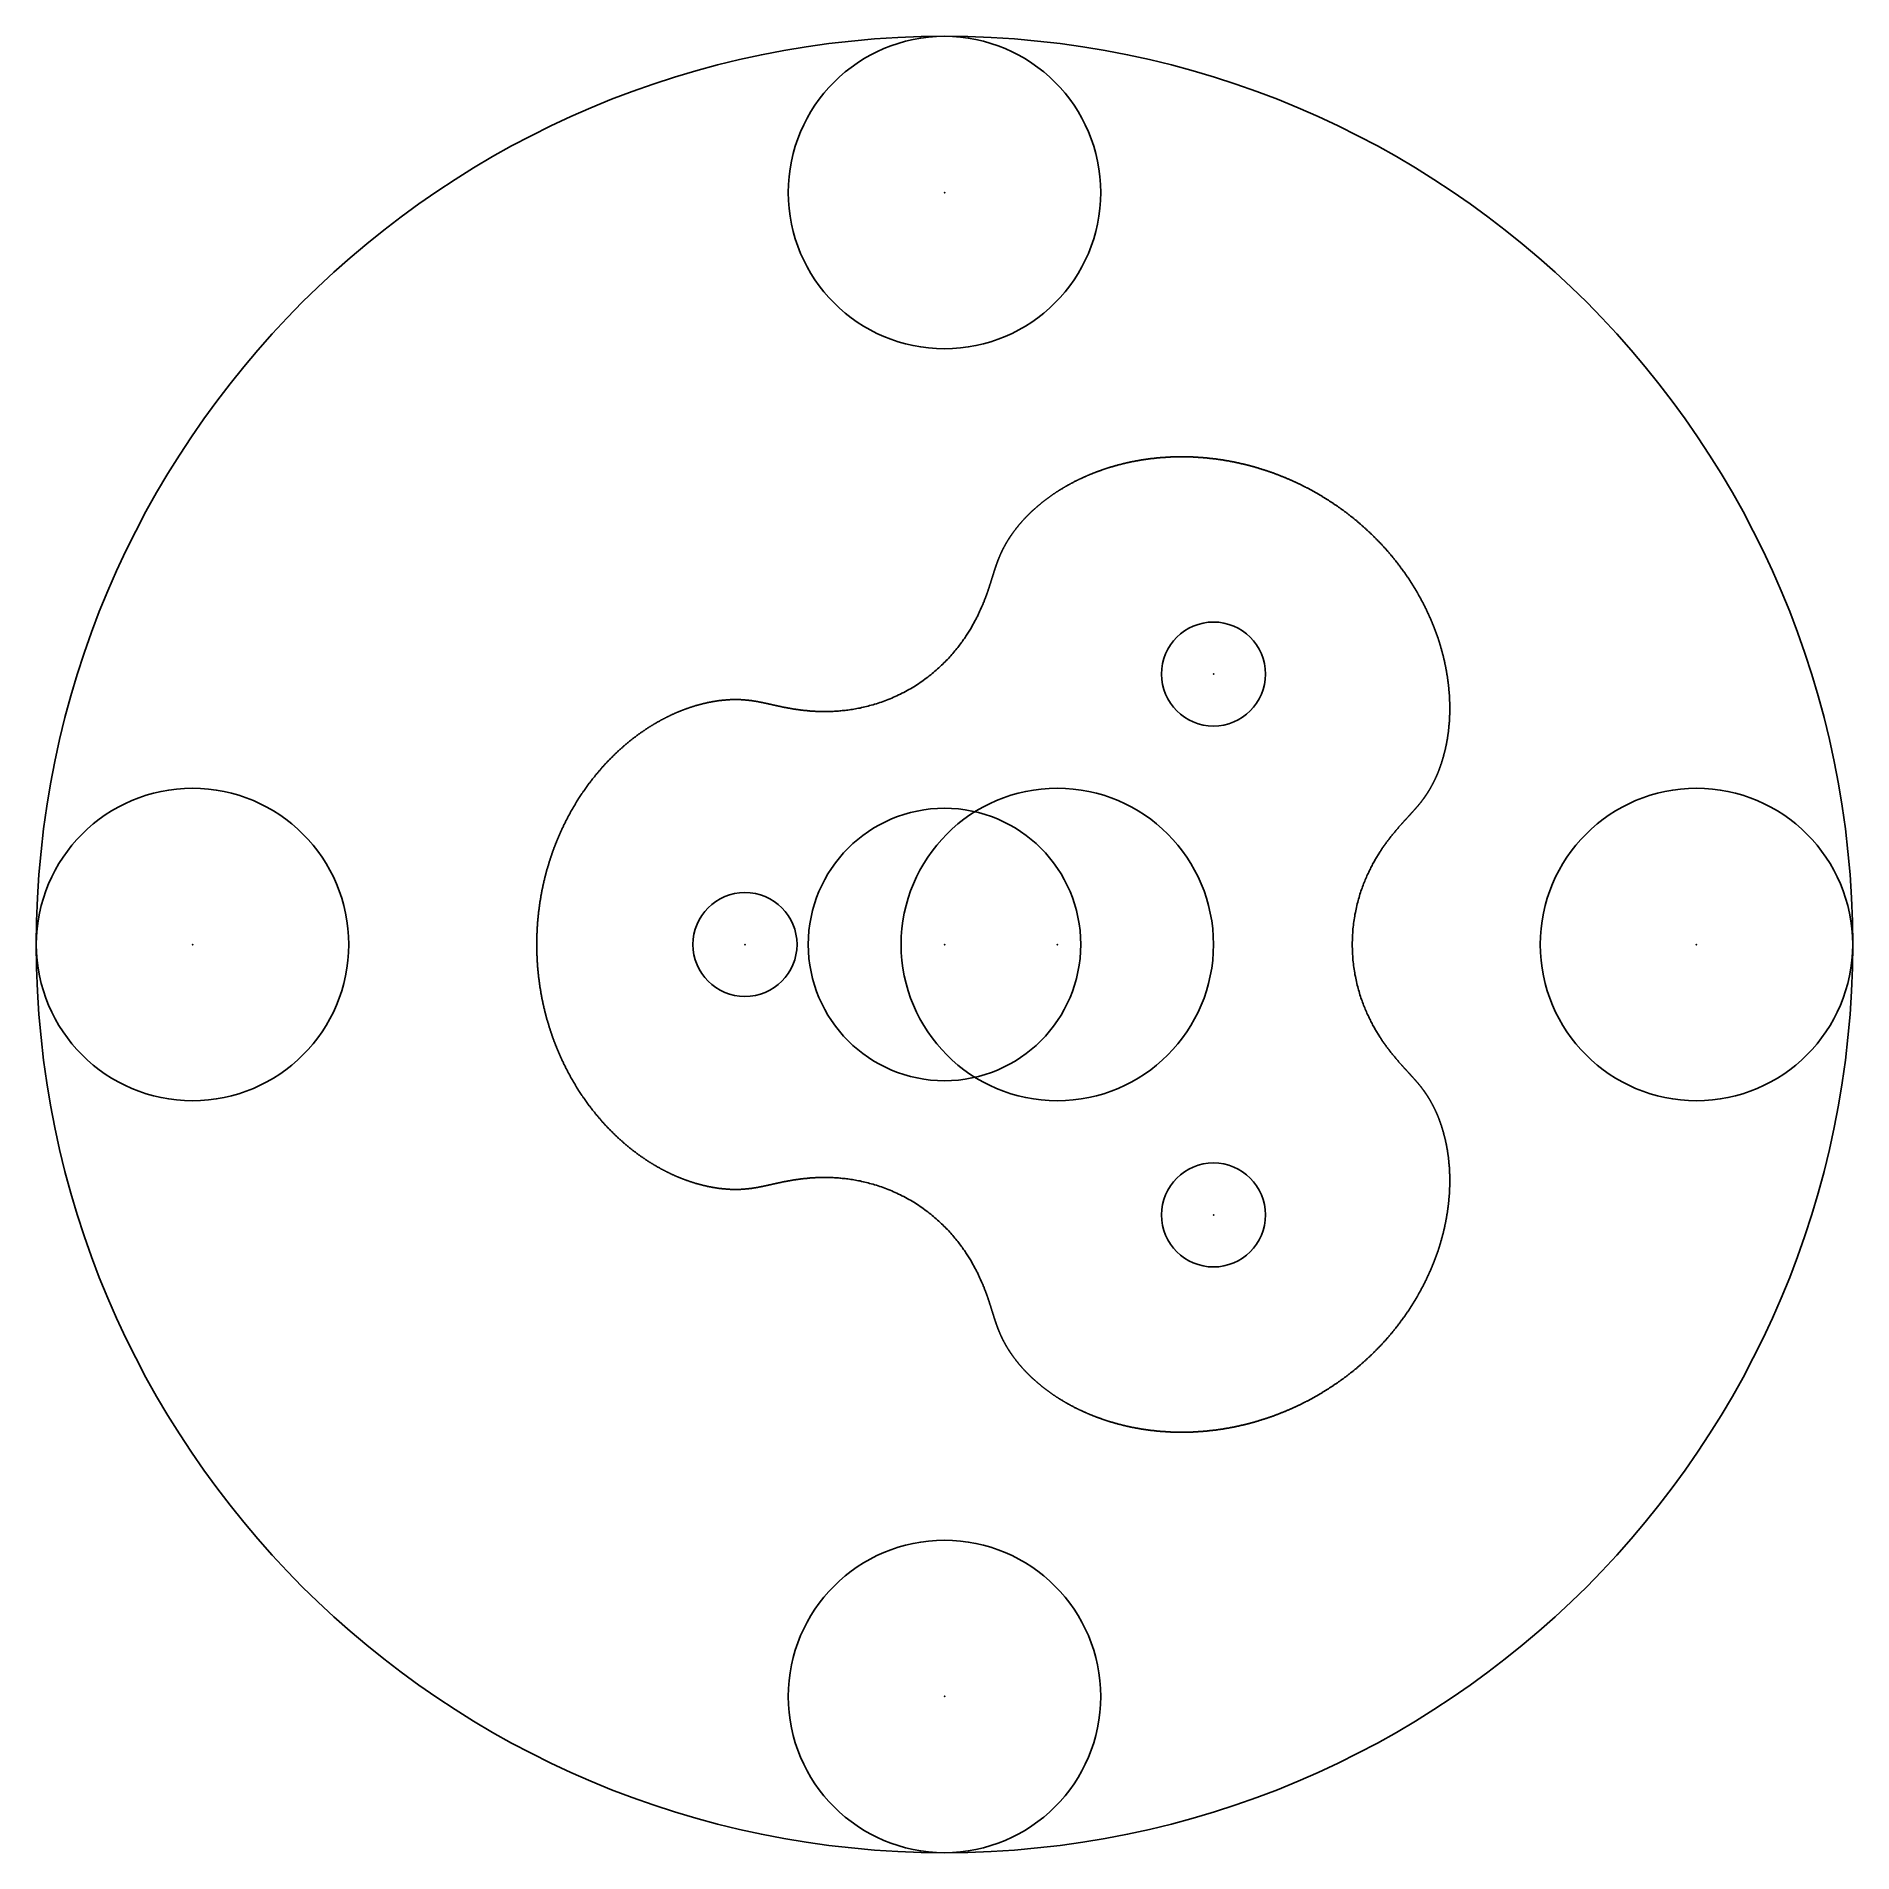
# Model space of a CAD drawing. Header units: metres. Extents: x -1 to 1, y -1 to 1.
import ezdxf

# ---------------------------------------------------------------- set-up
doc = ezdxf.new("R2010")
doc.units = ezdxf.units.M

msp = doc.modelspace()

# ---------------------------------------------------------------- linework, layer by layer
at = {"color": 1}
msp.add_lwpolyline([(0.449, 0.0018), (0.449, -0.0003), (0.449, -0.0024), (0.4491, -0.0045), (0.4491, -0.0066), (0.4492, -0.0087), (0.4493, -0.0108), (0.4495, -0.0129), (0.4496, -0.015), (0.4498, -0.0171), (0.45, -0.0191), (0.4502, -0.0212), (0.4505, -0.0232), (0.4507, -0.0253), (0.451, -0.0273), (0.4514, -0.0293), (0.4517, -0.0313), (0.452, -0.0332), (0.4524, -0.0352), (0.4528, -0.0371), (0.4532, -0.039), (0.4536, -0.0409), (0.4541, -0.0428), (0.4545, -0.0447), (0.455, -0.0465), (0.4555, -0.0483), (0.456, -0.0501), (0.4565, -0.0519), (0.457, -0.0536), (0.4575, -0.0554), (0.4581, -0.0571), (0.4586, -0.0587), (0.4592, -0.0604), (0.4598, -0.062), (0.4603, -0.0636), (0.4609, -0.0652), (0.4615, -0.0667), (0.4621, -0.0683), (0.4627, -0.0698), (0.4633, -0.0712), (0.464, -0.0727), (0.4646, -0.0741), (0.4652, -0.0755), (0.4658, -0.0769), (0.4664, -0.0783), (0.4671, -0.0796), (0.4677, -0.0809), (0.4683, -0.0822), (0.4689, -0.0834), (0.4696, -0.0847), (0.4702, -0.0859), (0.4708, -0.0871), (0.4714, -0.0883), (0.4721, -0.0894), (0.4727, -0.0905), (0.4733, -0.0916), (0.4739, -0.0927), (0.4745, -0.0938), (0.4751, -0.0948), (0.4757, -0.0958), (0.4763, -0.0968), (0.4769, -0.0978), (0.4775, -0.0988), (0.4781, -0.0997), (0.4787, -0.1007), (0.4793, -0.1016), (0.4799, -0.1025), (0.4804, -0.1033), (0.481, -0.1042), (0.4815, -0.105), (0.4821, -0.1059), (0.4826, -0.1067), (0.4832, -0.1075), (0.4837, -0.1082), (0.4843, -0.109), (0.4848, -0.1097), (0.4853, -0.1105), (0.4858, -0.1112), (0.4863, -0.1119), (0.4868, -0.1126), (0.4873, -0.1133), (0.4878, -0.1139), (0.4883, -0.1146), (0.4888, -0.1152), (0.4893, -0.1158), (0.4898, -0.1165), (0.4902, -0.1171), (0.4907, -0.1177), (0.4911, -0.1182), (0.4916, -0.1188), (0.492, -0.1194), (0.4925, -0.1199), (0.4929, -0.1205), (0.4933, -0.121), (0.4937, -0.1215), (0.4942, -0.122), (0.4946, -0.1225), (0.495, -0.123), (0.4954, -0.1235), (0.4958, -0.124), (0.4962, -0.1244), (0.4965, -0.1249), (0.4969, -0.1254), (0.4973, -0.1258), (0.4977, -0.1262), (0.498, -0.1267), (0.4984, -0.1271), (0.4987, -0.1275), (0.4991, -0.1279), (0.4994, -0.1283), (0.4998, -0.1287), (0.5001, -0.1291), (0.5004, -0.1295), (0.5008, -0.1299), (0.5011, -0.1302), (0.5014, -0.1306), (0.5017, -0.1309), (0.502, -0.1313), (0.5024, -0.1316), (0.5027, -0.132), (0.503, -0.1323), (0.5033, -0.1326), (0.5035, -0.133), (0.5038, -0.1333), (0.5041, -0.1336), (0.5044, -0.1339), (0.5047, -0.1342), (0.5049, -0.1345), (0.5052, -0.1348), (0.5055, -0.1351), (0.5058, -0.1354), (0.506, -0.1357), (0.5063, -0.136), (0.5065, -0.1363), (0.5068, -0.1365), (0.507, -0.1368), (0.5073, -0.1371), (0.5075, -0.1374), (0.5078, -0.1376), (0.508, -0.1379), (0.5082, -0.1381), (0.5085, -0.1384), (0.5087, -0.1386), (0.5089, -0.1389), (0.5091, -0.1391), (0.5094, -0.1394), (0.5096, -0.1396), (0.5098, -0.1398), (0.51, -0.1401), (0.5102, -0.1403), (0.5104, -0.1405), (0.5106, -0.1407), (0.5108, -0.141), (0.511, -0.1412), (0.5112, -0.1414), (0.5114, -0.1416), (0.5116, -0.1418), (0.5118, -0.142), (0.512, -0.1423), (0.5122, -0.1425), (0.5124, -0.1427), (0.5126, -0.1429), (0.5128, -0.1431), (0.513, -0.1433), (0.5131, -0.1435), (0.5133, -0.1437), (0.5135, -0.1439), (0.5137, -0.1441), (0.5139, -0.1442), (0.514, -0.1444), (0.5142, -0.1446), (0.5144, -0.1448), (0.5145, -0.145), (0.5147, -0.1452), (0.5149, -0.1454), (0.515, -0.1456), (0.5152, -0.1457), (0.5154, -0.1459), (0.5155, -0.1461), (0.5157, -0.1463), (0.5159, -0.1464), (0.516, -0.1466), (0.5162, -0.1468), (0.5163, -0.147), (0.5165, -0.1471), (0.5166, -0.1473), (0.5168, -0.1475), (0.5169, -0.1477), (0.5171, -0.1478), (0.5172, -0.148), (0.5174, -0.1482), (0.5175, -0.1483), (0.5177, -0.1485), (0.5178, -0.1487), (0.518, -0.1488), (0.5181, -0.149), (0.5183, -0.1491), (0.5184, -0.1493), (0.5186, -0.1495), (0.5187, -0.1496), (0.5188, -0.1498), (0.519, -0.15), (0.5191, -0.1501), (0.5193, -0.1503), (0.5194, -0.1504), (0.5195, -0.1506), (0.5197, -0.1508), (0.5198, -0.1509), (0.5199, -0.1511), (0.5201, -0.1512), (0.5202, -0.1514), (0.5203, -0.1515), (0.5205, -0.1517), (0.5206, -0.1519), (0.5208, -0.152), (0.5209, -0.1522), (0.521, -0.1523), (0.5211, -0.1525), (0.5213, -0.1526), (0.5214, -0.1528), (0.5215, -0.153), (0.5217, -0.1531), (0.5218, -0.1533), (0.5219, -0.1534), (0.5221, -0.1536), (0.5222, -0.1537), (0.5223, -0.1539), (0.5224, -0.1541), (0.5226, -0.1542), (0.5227, -0.1544), (0.5228, -0.1545), (0.523, -0.1547), (0.5231, -0.1548), (0.5232, -0.155), (0.5233, -0.1552), (0.5235, -0.1553), (0.5236, -0.1555), (0.5237, -0.1556), (0.5238, -0.1558), (0.524, -0.1559), (0.5241, -0.1561), (0.5242, -0.1563), (0.5244, -0.1564), (0.5245, -0.1566), (0.5246, -0.1567), (0.5247, -0.1569), (0.5249, -0.1571), (0.525, -0.1572), (0.5251, -0.1574), (0.5252, -0.1575), (0.5254, -0.1577), (0.5255, -0.1579), (0.5256, -0.158), (0.5257, -0.1582), (0.5259, -0.1584), (0.526, -0.1585), (0.5261, -0.1587), (0.5262, -0.1588), (0.5263, -0.159), (0.5265, -0.1592), (0.5266, -0.1593), (0.5267, -0.1595), (0.5268, -0.1597), (0.527, -0.1599), (0.5271, -0.16), (0.5272, -0.1602), (0.5273, -0.1604), (0.5275, -0.1605), (0.5276, -0.1607), (0.5277, -0.1609), (0.5278, -0.161), (0.528, -0.1612), (0.5281, -0.1614), (0.5282, -0.1616), (0.5283, -0.1617), (0.5285, -0.1619), (0.5286, -0.1621), (0.5287, -0.1623), (0.5288, -0.1624), (0.529, -0.1626), (0.5291, -0.1628), (0.5292, -0.163), (0.5293, -0.1632), (0.5295, -0.1633), (0.5296, -0.1635), (0.5297, -0.1637), (0.5298, -0.1639), (0.53, -0.1641), (0.5301, -0.1643), (0.5302, -0.1644), (0.5303, -0.1646), (0.5305, -0.1648), (0.5306, -0.165), (0.5307, -0.1652), (0.5308, -0.1654), (0.531, -0.1656), (0.5311, -0.1658), (0.5312, -0.166), (0.5313, -0.1662), (0.5315, -0.1663), (0.5316, -0.1665), (0.5317, -0.1667), (0.5318, -0.1669), (0.532, -0.1671), (0.5321, -0.1673), (0.5322, -0.1675), (0.5323, -0.1677), (0.5325, -0.1679), (0.5326, -0.1681), (0.5327, -0.1683), (0.5328, -0.1685), (0.533, -0.1687), (0.5331, -0.1689), (0.5332, -0.1692), (0.5333, -0.1694), (0.5335, -0.1696), (0.5336, -0.1698), (0.5337, -0.17), (0.5339, -0.1702), (0.534, -0.1704), (0.5341, -0.1706), (0.5342, -0.1708), (0.5344, -0.1711), (0.5345, -0.1713), (0.5346, -0.1715), (0.5347, -0.1717), (0.5349, -0.1719), (0.535, -0.1721), (0.5351, -0.1724), (0.5353, -0.1726), (0.5354, -0.1728), (0.5355, -0.173), (0.5356, -0.1733), (0.5358, -0.1735), (0.5359, -0.1737), (0.536, -0.1739), (0.5361, -0.1742), (0.5363, -0.1744), (0.5364, -0.1746), (0.5365, -0.1749), (0.5367, -0.1751), (0.5368, -0.1753), (0.5369, -0.1756), (0.537, -0.1758), (0.5372, -0.1761), (0.5373, -0.1763), (0.5374, -0.1765), (0.5375, -0.1768), (0.5377, -0.177), (0.5378, -0.1773), (0.5379, -0.1775), (0.538, -0.1778), (0.5382, -0.178), (0.5383, -0.1783), (0.5384, -0.1785), (0.5386, -0.1788), (0.5387, -0.179), (0.5388, -0.1793), (0.5389, -0.1795), (0.5391, -0.1798), (0.5392, -0.18), (0.5393, -0.1803), (0.5394, -0.1806), (0.5396, -0.1808), (0.5397, -0.1811), (0.5398, -0.1813), (0.54, -0.1816), (0.5401, -0.1819), (0.5402, -0.1821), (0.5403, -0.1824), (0.5405, -0.1827), (0.5406, -0.1829), (0.5407, -0.1832), (0.5408, -0.1835), (0.541, -0.1838), (0.5411, -0.184), (0.5412, -0.1843), (0.5413, -0.1846), (0.5415, -0.1849), (0.5416, -0.1851), (0.5417, -0.1854), (0.5418, -0.1857), (0.542, -0.186), (0.5421, -0.1863), (0.5422, -0.1866), (0.5423, -0.1869), (0.5424, -0.1871), (0.5426, -0.1874), (0.5427, -0.1877), (0.5428, -0.188), (0.5429, -0.1883), (0.5431, -0.1886), (0.5432, -0.1889), (0.5433, -0.1892), (0.5434, -0.1895), (0.5436, -0.1898), (0.5437, -0.1901), (0.5438, -0.1904), (0.5439, -0.1907), (0.544, -0.191), (0.5442, -0.1913), (0.5443, -0.1916), (0.5444, -0.1919), (0.5445, -0.1922), (0.5446, -0.1926), (0.5448, -0.1929), (0.5449, -0.1932), (0.545, -0.1935), (0.5451, -0.1938), (0.5452, -0.1941), (0.5453, -0.1945), (0.5455, -0.1948), (0.5456, -0.1951), (0.5457, -0.1954), (0.5458, -0.1957), (0.5459, -0.1961), (0.546, -0.1964), (0.5462, -0.1967), (0.5463, -0.1971), (0.5464, -0.1974), (0.5465, -0.1977), (0.5466, -0.1981), (0.5467, -0.1984), (0.5468, -0.1987), (0.547, -0.1991), (0.5471, -0.1994), (0.5472, -0.1997), (0.5473, -0.2001), (0.5474, -0.2004), (0.5475, -0.2008), (0.5476, -0.2011), (0.5477, -0.2015), (0.5478, -0.2018), (0.548, -0.2022), (0.5481, -0.2025), (0.5482, -0.2029), (0.5483, -0.2032), (0.5484, -0.2036), (0.5485, -0.2039), (0.5486, -0.2043), (0.5487, -0.2046), (0.5488, -0.205), (0.5489, -0.2054), (0.549, -0.2057), (0.5491, -0.2061), (0.5492, -0.2064), (0.5493, -0.2068), (0.5494, -0.2072), (0.5495, -0.2076), (0.5496, -0.2079), (0.5497, -0.2083), (0.5498, -0.2087), (0.5499, -0.209), (0.55, -0.2094), (0.5501, -0.2098), (0.5502, -0.2102), (0.5503, -0.2106), (0.5504, -0.2109), (0.5505, -0.2113), (0.5506, -0.2117), (0.5507, -0.2121), (0.5508, -0.2125), (0.5509, -0.2129), (0.551, -0.2132), (0.5511, -0.2136), (0.5512, -0.214), (0.5513, -0.2144), (0.5514, -0.2148), (0.5515, -0.2152), (0.5516, -0.2156), (0.5517, -0.216), (0.5517, -0.2164), (0.5518, -0.2168), (0.5519, -0.2172), (0.552, -0.2176), (0.5521, -0.218), (0.5522, -0.2184), (0.5523, -0.2188), (0.5523, -0.2192), (0.5524, -0.2196), (0.5525, -0.22), (0.5526, -0.2205), (0.5527, -0.2209), (0.5528, -0.2213), (0.5528, -0.2217), (0.5529, -0.2221), (0.553, -0.2225), (0.5531, -0.2229), (0.5531, -0.2234), (0.5532, -0.2238), (0.5533, -0.2242), (0.5534, -0.2246), (0.5534, -0.2251), (0.5535, -0.2255), (0.5536, -0.2259), (0.5537, -0.2263), (0.5537, -0.2268), (0.5538, -0.2272), (0.5539, -0.2276), (0.5539, -0.2281), (0.554, -0.2285), (0.5541, -0.2289), (0.5541, -0.2294), (0.5542, -0.2298), (0.5543, -0.2303), (0.5543, -0.2307), (0.5544, -0.2311), (0.5545, -0.2316), (0.5545, -0.232), (0.5546, -0.2325), (0.5546, -0.2329), (0.5547, -0.2334), (0.5548, -0.2338), (0.5548, -0.2343), (0.5549, -0.2347), (0.5549, -0.2352), (0.555, -0.2356), (0.555, -0.2361), (0.5551, -0.2366), (0.5551, -0.237), (0.5552, -0.2375), (0.5552, -0.2379), (0.5553, -0.2384), (0.5553, -0.2389), (0.5554, -0.2393), (0.5554, -0.2398), (0.5555, -0.2403), (0.5555, -0.2407), (0.5555, -0.2412), (0.5556, -0.2417), (0.5556, -0.2421), (0.5557, -0.2426), (0.5557, -0.2431), (0.5557, -0.2436), (0.5558, -0.244), (0.5558, -0.2445), (0.5559, -0.245), (0.5559, -0.2455), (0.5559, -0.2459), (0.5559, -0.2464), (0.556, -0.2469), (0.556, -0.2474), (0.556, -0.2479), (0.5561, -0.2484), (0.5561, -0.2489), (0.5561, -0.2493), (0.5561, -0.2498), (0.5562, -0.2503), (0.5562, -0.2508), (0.5562, -0.2513), (0.5562, -0.2518), (0.5562, -0.2523), (0.5563, -0.2528), (0.5563, -0.2533), (0.5563, -0.2538), (0.5563, -0.2543), (0.5563, -0.2548), (0.5563, -0.2553), (0.5563, -0.2558), (0.5563, -0.2563), (0.5564, -0.2568), (0.5564, -0.2573), (0.5564, -0.2578), (0.5564, -0.2583), (0.5564, -0.2588), (0.5564, -0.2593), (0.5564, -0.2598), (0.5564, -0.2604), (0.5564, -0.2609), (0.5564, -0.2614), (0.5564, -0.2619), (0.5564, -0.2624), (0.5564, -0.2629), (0.5563, -0.2634), (0.5563, -0.264), (0.5563, -0.2645), (0.5563, -0.265), (0.5563, -0.2655), (0.5563, -0.266), (0.5563, -0.2666), (0.5563, -0.2671), (0.5562, -0.2676), (0.5562, -0.2681), (0.5562, -0.2687), (0.5562, -0.2692), (0.5562, -0.2697), (0.5561, -0.2703), (0.5561, -0.2708), (0.5561, -0.2713), (0.5561, -0.2719), (0.556, -0.2724), (0.556, -0.2729), (0.556, -0.2735), (0.5559, -0.274), (0.5559, -0.2745), (0.5559, -0.2751), (0.5558, -0.2756), (0.5558, -0.2762), (0.5558, -0.2767), (0.5557, -0.2772), (0.5557, -0.2778), (0.5556, -0.2783), (0.5556, -0.2789), (0.5555, -0.2794), (0.5555, -0.28), (0.5554, -0.2805), (0.5554, -0.2811), (0.5553, -0.2816), (0.5553, -0.2821), (0.5552, -0.2827), (0.5552, -0.2833), (0.5551, -0.2838), (0.5551, -0.2844), (0.555, -0.2849), (0.5549, -0.2855), (0.5549, -0.286), (0.5548, -0.2866), (0.5547, -0.2871), (0.5547, -0.2877), (0.5546, -0.2882), (0.5545, -0.2888), (0.5545, -0.2894), (0.5544, -0.2899), (0.5543, -0.2905), (0.5542, -0.291), (0.5542, -0.2916), (0.5541, -0.2922), (0.554, -0.2927), (0.5539, -0.2933), (0.5538, -0.2939), (0.5538, -0.2944), (0.5537, -0.295), (0.5536, -0.2956), (0.5535, -0.2961), (0.5534, -0.2967), (0.5533, -0.2973), (0.5532, -0.2978), (0.5531, -0.2984), (0.553, -0.299), (0.5529, -0.2996), (0.5528, -0.3001), (0.5527, -0.3007), (0.5526, -0.3013), (0.5525, -0.3019), (0.5524, -0.3024), (0.5523, -0.303), (0.5522, -0.3036), (0.5521, -0.3042), (0.552, -0.3047), (0.5519, -0.3053), (0.5517, -0.3059), (0.5516, -0.3065), (0.5515, -0.3071), (0.5514, -0.3076), (0.5513, -0.3082), (0.5511, -0.3088), (0.551, -0.3094), (0.5509, -0.31), (0.5508, -0.3105), (0.5506, -0.3111), (0.5505, -0.3117), (0.5504, -0.3123), (0.5502, -0.3129), (0.5501, -0.3135), (0.55, -0.3141), (0.5498, -0.3146), (0.5497, -0.3152), (0.5495, -0.3158), (0.5494, -0.3164), (0.5493, -0.317), (0.5491, -0.3176), (0.549, -0.3182), (0.5488, -0.3188), (0.5487, -0.3194), (0.5485, -0.32), (0.5484, -0.3205), (0.5482, -0.3211), (0.548, -0.3217), (0.5479, -0.3223), (0.5477, -0.3229), (0.5476, -0.3235), (0.5474, -0.3241), (0.5472, -0.3247), (0.5471, -0.3253), (0.5469, -0.3259), (0.5467, -0.3265), (0.5465, -0.3271), (0.5464, -0.3277), (0.5462, -0.3283), (0.546, -0.3289), (0.5458, -0.3295), (0.5457, -0.3301), (0.5455, -0.3307), (0.5453, -0.3313), (0.5451, -0.3319), (0.5449, -0.3325), (0.5447, -0.3331), (0.5445, -0.3337), (0.5443, -0.3343), (0.5442, -0.3349), (0.544, -0.3355), (0.5438, -0.3361), (0.5436, -0.3367), (0.5434, -0.3373), (0.5432, -0.3379), (0.543, -0.3385), (0.5427, -0.3391), (0.5425, -0.3397), (0.5423, -0.3403), (0.5421, -0.3409), (0.5419, -0.3415), (0.5417, -0.3421), (0.5415, -0.3427), (0.5413, -0.3433), (0.541, -0.3439), (0.5408, -0.3445), (0.5406, -0.3451), (0.5404, -0.3457), (0.5401, -0.3463), (0.5399, -0.3469), (0.5397, -0.3475), (0.5395, -0.3481), (0.5392, -0.3487), (0.539, -0.3493), (0.5388, -0.3499), (0.5385, -0.3505), (0.5383, -0.3511), (0.538, -0.3517), (0.5378, -0.3523), (0.5375, -0.3529), (0.5373, -0.3535), (0.537, -0.3541), (0.5368, -0.3548), (0.5365, -0.3554), (0.5363, -0.356), (0.536, -0.3566), (0.5358, -0.3572), (0.5355, -0.3578), (0.5353, -0.3584), (0.535, -0.359), (0.5347, -0.3596), (0.5345, -0.3602), (0.5342, -0.3608), (0.5339, -0.3614), (0.5337, -0.362), (0.5334, -0.3626), (0.5331, -0.3632), (0.5328, -0.3638), (0.5326, -0.3644), (0.5323, -0.365), (0.532, -0.3656), (0.5317, -0.3662), (0.5314, -0.3668), (0.5311, -0.3675), (0.5309, -0.3681), (0.5306, -0.3687), (0.5303, -0.3693), (0.53, -0.3699), (0.5297, -0.3705), (0.5294, -0.3711), (0.5291, -0.3717), (0.5288, -0.3723), (0.5285, -0.3729), (0.5282, -0.3735), (0.5279, -0.3741), (0.5276, -0.3747), (0.5273, -0.3753), (0.5269, -0.3759), (0.5266, -0.3765), (0.5263, -0.3771), (0.526, -0.3777), (0.5257, -0.3783), (0.5254, -0.3789), (0.525, -0.3795), (0.5247, -0.3801), (0.5244, -0.3807), (0.5241, -0.3813), (0.5237, -0.3819), (0.5234, -0.3825), (0.5231, -0.3831), (0.5227, -0.3837), (0.5224, -0.3843), (0.5221, -0.3849), (0.5217, -0.3855), (0.5214, -0.3861), (0.521, -0.3867), (0.5207, -0.3873), (0.5204, -0.3879), (0.52, -0.3885), (0.5197, -0.3891), (0.5193, -0.3897), (0.519, -0.3903), (0.5186, -0.3909), (0.5182, -0.3915), (0.5179, -0.392), (0.5175, -0.3926), (0.5172, -0.3932), (0.5168, -0.3938), (0.5164, -0.3944), (0.5161, -0.395), (0.5157, -0.3956), (0.5153, -0.3962), (0.515, -0.3968), (0.5146, -0.3974), (0.5142, -0.398), (0.5138, -0.3985), (0.5135, -0.3991), (0.5131, -0.3997), (0.5127, -0.4003), (0.5123, -0.4009), (0.5119, -0.4015), (0.5115, -0.4021), (0.5112, -0.4027), (0.5108, -0.4032), (0.5104, -0.4038), (0.51, -0.4044), (0.5096, -0.405), (0.5092, -0.4056), (0.5088, -0.4062), (0.5084, -0.4067), (0.508, -0.4073), (0.5076, -0.4079), (0.5072, -0.4085), (0.5068, -0.4091), (0.5064, -0.4096), (0.506, -0.4102), (0.5055, -0.4108), (0.5051, -0.4114), (0.5047, -0.4119), (0.5043, -0.4125), (0.5039, -0.4131), (0.5035, -0.4137), (0.503, -0.4142), (0.5026, -0.4148), (0.5022, -0.4154), (0.5018, -0.416), (0.5013, -0.4165), (0.5009, -0.4171), (0.5005, -0.4177), (0.5, -0.4182), (0.4996, -0.4188), (0.4992, -0.4194), (0.4987, -0.4199), (0.4983, -0.4205), (0.4978, -0.4211), (0.4974, -0.4216), (0.497, -0.4222), (0.4965, -0.4228), (0.4961, -0.4233), (0.4956, -0.4239), (0.4952, -0.4244), (0.4947, -0.425), (0.4942, -0.4256), (0.4938, -0.4261), (0.4933, -0.4267), (0.4929, -0.4272), (0.4924, -0.4278), (0.4919, -0.4283), (0.4915, -0.4289), (0.491, -0.4295), (0.4905, -0.43), (0.4901, -0.4306), (0.4896, -0.4311), (0.4891, -0.4317), (0.4887, -0.4322), (0.4882, -0.4328), (0.4877, -0.4333), (0.4872, -0.4338), (0.4868, -0.4344), (0.4863, -0.4349), (0.4858, -0.4355), (0.4853, -0.436), (0.4848, -0.4366), (0.4843, -0.4371), (0.4838, -0.4376), (0.4833, -0.4382), (0.4829, -0.4387), (0.4824, -0.4393), (0.4819, -0.4398), (0.4814, -0.4403), (0.4809, -0.4409), (0.4804, -0.4414), (0.4799, -0.4419), (0.4794, -0.4425), (0.4789, -0.443), (0.4783, -0.4435), (0.4778, -0.444), (0.4773, -0.4446), (0.4768, -0.4451), (0.4763, -0.4456), (0.4758, -0.4461), (0.4753, -0.4467), (0.4748, -0.4472), (0.4742, -0.4477), (0.4737, -0.4482), (0.4732, -0.4487), (0.4727, -0.4493), (0.4722, -0.4498), (0.4716, -0.4503), (0.4711, -0.4508), (0.4706, -0.4513), (0.47, -0.4518), (0.4695, -0.4523), (0.469, -0.4529), (0.4684, -0.4534), (0.4679, -0.4539), (0.4674, -0.4544), (0.4668, -0.4549), (0.4663, -0.4554), (0.4658, -0.4559), (0.4652, -0.4564), (0.4647, -0.4569), (0.4641, -0.4574), (0.4636, -0.4579), (0.463, -0.4584), (0.4625, -0.4589), (0.4619, -0.4594), (0.4614, -0.4599), (0.4608, -0.4604), (0.4603, -0.4609), (0.4597, -0.4613), (0.4591, -0.4618), (0.4586, -0.4623), (0.458, -0.4628), (0.4575, -0.4633), (0.4569, -0.4638), (0.4563, -0.4643), (0.4558, -0.4647), (0.4552, -0.4652), (0.4546, -0.4657), (0.4541, -0.4662), (0.4535, -0.4667), (0.4529, -0.4671), (0.4523, -0.4676), (0.4518, -0.4681), (0.4512, -0.4686), (0.4506, -0.469), (0.45, -0.4695), (0.4495, -0.47), (0.4489, -0.4704), (0.4483, -0.4709), (0.4477, -0.4713), (0.4471, -0.4718), (0.4465, -0.4723), (0.446, -0.4727), (0.4454, -0.4732), (0.4448, -0.4736), (0.4442, -0.4741), (0.4436, -0.4746), (0.443, -0.475), (0.4424, -0.4755), (0.4418, -0.4759), (0.4412, -0.4764), (0.4406, -0.4768), (0.44, -0.4772), (0.4394, -0.4777), (0.4388, -0.4781), (0.4382, -0.4786), (0.4376, -0.479), (0.437, -0.4795), (0.4364, -0.4799), (0.4358, -0.4803), (0.4352, -0.4808), (0.4346, -0.4812), (0.4339, -0.4816), (0.4333, -0.4821), (0.4327, -0.4825), (0.4321, -0.4829), (0.4315, -0.4833), (0.4309, -0.4838), (0.4302, -0.4842), (0.4296, -0.4846), (0.429, -0.485), (0.4284, -0.4854), (0.4278, -0.4859), (0.4271, -0.4863), (0.4265, -0.4867), (0.4259, -0.4871), (0.4253, -0.4875), (0.4246, -0.4879), (0.424, -0.4883), (0.4234, -0.4887), (0.4227, -0.4891), (0.4221, -0.4895), (0.4215, -0.49), (0.4208, -0.4904), (0.4202, -0.4907), (0.4196, -0.4911), (0.4189, -0.4915), (0.4183, -0.4919), (0.4177, -0.4923), (0.417, -0.4927), (0.4164, -0.4931), (0.4157, -0.4935), (0.4151, -0.4939), (0.4144, -0.4943), (0.4138, -0.4947), (0.4131, -0.495), (0.4125, -0.4954), (0.4119, -0.4958), (0.4112, -0.4962), (0.4106, -0.4965), (0.4099, -0.4969), (0.4093, -0.4973), (0.4086, -0.4977), (0.4079, -0.498), (0.4073, -0.4984), (0.4066, -0.4988), (0.406, -0.4991), (0.4053, -0.4995), (0.4047, -0.4999), (0.404, -0.5002), (0.4033, -0.5006), (0.4027, -0.5009), (0.402, -0.5013), (0.4014, -0.5016), (0.4007, -0.502), (0.4, -0.5023), (0.3994, -0.5027), (0.3987, -0.503), (0.398, -0.5034), (0.3974, -0.5037), (0.3967, -0.5041), (0.396, -0.5044), (0.3954, -0.5047), (0.3947, -0.5051), (0.394, -0.5054), (0.3934, -0.5057), (0.3927, -0.5061), (0.392, -0.5064), (0.3913, -0.5067), (0.3907, -0.5071), (0.39, -0.5074), (0.3893, -0.5077), (0.3886, -0.508), (0.388, -0.5083), (0.3873, -0.5087), (0.3866, -0.509), (0.3859, -0.5093), (0.3852, -0.5096), (0.3846, -0.5099), (0.3839, -0.5102), (0.3832, -0.5105), (0.3825, -0.5108), (0.3818, -0.5111), (0.3811, -0.5114), (0.3805, -0.5117), (0.3798, -0.512), (0.3791, -0.5123), (0.3784, -0.5126), (0.3777, -0.5129), (0.377, -0.5132), (0.3763, -0.5135), (0.3757, -0.5138), (0.375, -0.5141), (0.3743, -0.5144), (0.3736, -0.5147), (0.3729, -0.5149), (0.3722, -0.5152), (0.3715, -0.5155), (0.3708, -0.5158), (0.3701, -0.516), (0.3694, -0.5163), (0.3687, -0.5166), (0.368, -0.5169), (0.3673, -0.5171), (0.3667, -0.5174), (0.366, -0.5177), (0.3653, -0.5179), (0.3646, -0.5182), (0.3639, -0.5184), (0.3632, -0.5187), (0.3625, -0.519), (0.3618, -0.5192), (0.3611, -0.5195), (0.3604, -0.5197), (0.3597, -0.52), (0.359, -0.5202), (0.3583, -0.5204), (0.3576, -0.5207), (0.3569, -0.5209), (0.3562, -0.5212), (0.3555, -0.5214), (0.3548, -0.5216), (0.3541, -0.5219), (0.3534, -0.5221), (0.3526, -0.5223), (0.3519, -0.5226), (0.3512, -0.5228), (0.3505, -0.523), (0.3498, -0.5232), (0.3491, -0.5235), (0.3484, -0.5237), (0.3477, -0.5239), (0.347, -0.5241), (0.3463, -0.5243), (0.3456, -0.5245), (0.3449, -0.5248), (0.3442, -0.525), (0.3435, -0.5252), (0.3428, -0.5254), (0.342, -0.5256), (0.3413, -0.5258), (0.3406, -0.526), (0.3399, -0.5262), (0.3392, -0.5264), (0.3385, -0.5266), (0.3378, -0.5268), (0.3371, -0.527), (0.3364, -0.5271), (0.3357, -0.5273), (0.335, -0.5275), (0.3342, -0.5277), (0.3335, -0.5279), (0.3328, -0.5281), (0.3321, -0.5282), (0.3314, -0.5284), (0.3307, -0.5286), (0.33, -0.5288), (0.3293, -0.5289), (0.3286, -0.5291), (0.3278, -0.5293), (0.3271, -0.5294), (0.3264, -0.5296), (0.3257, -0.5298), (0.325, -0.5299), (0.3243, -0.5301), (0.3236, -0.5302), (0.3229, -0.5304), (0.3221, -0.5305), (0.3214, -0.5307), (0.3207, -0.5308), (0.32, -0.531), (0.3193, -0.5311), (0.3186, -0.5313), (0.3179, -0.5314), (0.3172, -0.5316), (0.3164, -0.5317), (0.3157, -0.5318), (0.315, -0.532), (0.3143, -0.5321), (0.3136, -0.5322), (0.3129, -0.5324), (0.3122, -0.5325), (0.3115, -0.5326), (0.3108, -0.5327), (0.31, -0.5329), (0.3093, -0.533), (0.3086, -0.5331), (0.3079, -0.5332), (0.3072, -0.5333), (0.3065, -0.5335), (0.3058, -0.5336), (0.3051, -0.5337), (0.3043, -0.5338), (0.3036, -0.5339), (0.3029, -0.534), (0.3022, -0.5341), (0.3015, -0.5342), (0.3008, -0.5343), (0.3001, -0.5344), (0.2994, -0.5345), (0.2987, -0.5346), (0.298, -0.5347), (0.2972, -0.5348), (0.2965, -0.5348), (0.2958, -0.5349), (0.2951, -0.535), (0.2944, -0.5351), (0.2937, -0.5352), (0.293, -0.5353), (0.2923, -0.5353), (0.2916, -0.5354), (0.2909, -0.5355), (0.2902, -0.5356), (0.2895, -0.5356), (0.2888, -0.5357), (0.2881, -0.5358), (0.2873, -0.5358), (0.2866, -0.5359), (0.2859, -0.536), (0.2852, -0.536), (0.2845, -0.5361), (0.2838, -0.5361), (0.2831, -0.5362), (0.2824, -0.5362), (0.2817, -0.5363), (0.281, -0.5363), (0.2803, -0.5364), (0.2796, -0.5364), (0.2789, -0.5365), (0.2782, -0.5365), (0.2775, -0.5366), (0.2768, -0.5366), (0.2761, -0.5366), (0.2754, -0.5367), (0.2747, -0.5367), (0.274, -0.5367), (0.2733, -0.5368), (0.2726, -0.5368), (0.2719, -0.5368), (0.2712, -0.5369), (0.2705, -0.5369), (0.2698, -0.5369), (0.2691, -0.5369), (0.2684, -0.5369), (0.2677, -0.537), (0.267, -0.537), (0.2664, -0.537), (0.2657, -0.537), (0.265, -0.537), (0.2643, -0.537), (0.2636, -0.537), (0.2629, -0.537), (0.2622, -0.537), (0.2615, -0.537), (0.2608, -0.537), (0.2601, -0.537), (0.2595, -0.537), (0.2588, -0.537), (0.2581, -0.537), (0.2574, -0.537), (0.2567, -0.537), (0.256, -0.537), (0.2553, -0.537), (0.2547, -0.537), (0.254, -0.5369), (0.2533, -0.5369), (0.2526, -0.5369), (0.2519, -0.5369), (0.2512, -0.5369), (0.2506, -0.5368), (0.2499, -0.5368), (0.2492, -0.5368), (0.2485, -0.5367), (0.2479, -0.5367), (0.2472, -0.5367), (0.2465, -0.5366), (0.2458, -0.5366), (0.2452, -0.5366), (0.2445, -0.5365), (0.2438, -0.5365), (0.2431, -0.5364), (0.2425, -0.5364), (0.2418, -0.5364), (0.2411, -0.5363), (0.2405, -0.5363), (0.2398, -0.5362), (0.2391, -0.5362), (0.2385, -0.5361), (0.2378, -0.5361), (0.2371, -0.536), (0.2365, -0.5359), (0.2358, -0.5359), (0.2351, -0.5358), (0.2345, -0.5358), (0.2338, -0.5357), (0.2331, -0.5356), (0.2325, -0.5356), (0.2318, -0.5355), (0.2312, -0.5354), (0.2305, -0.5353), (0.2299, -0.5353), (0.2292, -0.5352), (0.2285, -0.5351), (0.2279, -0.535), (0.2272, -0.535), (0.2266, -0.5349), (0.2259, -0.5348), (0.2253, -0.5347), (0.2246, -0.5346), (0.224, -0.5345), (0.2233, -0.5345), (0.2227, -0.5344), (0.2221, -0.5343), (0.2214, -0.5342), (0.2208, -0.5341), (0.2201, -0.534), (0.2195, -0.5339), (0.2188, -0.5338), (0.2182, -0.5337), (0.2176, -0.5336), (0.2169, -0.5335), (0.2163, -0.5334), (0.2156, -0.5333), (0.215, -0.5332), (0.2144, -0.5331), (0.2137, -0.533), (0.2131, -0.5328), (0.2125, -0.5327), (0.2118, -0.5326), (0.2112, -0.5325), (0.2106, -0.5324), (0.21, -0.5323), (0.2093, -0.5322), (0.2087, -0.532), (0.2081, -0.5319), (0.2075, -0.5318), (0.2068, -0.5317), (0.2062, -0.5315), (0.2056, -0.5314), (0.205, -0.5313), (0.2044, -0.5312), (0.2037, -0.531), (0.2031, -0.5309), (0.2025, -0.5308), (0.2019, -0.5306), (0.2013, -0.5305), (0.2007, -0.5303), (0.2001, -0.5302), (0.1995, -0.5301), (0.1989, -0.5299), (0.1982, -0.5298), (0.1976, -0.5296), (0.197, -0.5295), (0.1964, -0.5293), (0.1958, -0.5292), (0.1952, -0.529), (0.1946, -0.5289), (0.194, -0.5287), (0.1934, -0.5286), (0.1928, -0.5284), (0.1922, -0.5283), (0.1916, -0.5281), (0.191, -0.528), (0.1905, -0.5278), (0.1899, -0.5276), (0.1893, -0.5275), (0.1887, -0.5273), (0.1881, -0.5272), (0.1875, -0.527), (0.1869, -0.5268), (0.1863, -0.5267), (0.1858, -0.5265), (0.1852, -0.5263), (0.1846, -0.5261), (0.184, -0.526), (0.1834, -0.5258), (0.1829, -0.5256), (0.1823, -0.5255), (0.1817, -0.5253), (0.1811, -0.5251), (0.1806, -0.5249), (0.18, -0.5247), (0.1794, -0.5246), (0.1789, -0.5244), (0.1783, -0.5242), (0.1777, -0.524), (0.1772, -0.5238), (0.1766, -0.5236), (0.176, -0.5234), (0.1755, -0.5233), (0.1749, -0.5231), (0.1744, -0.5229), (0.1738, -0.5227), (0.1733, -0.5225), (0.1727, -0.5223), (0.1721, -0.5221), (0.1716, -0.5219), (0.171, -0.5217), (0.1705, -0.5215), (0.1699, -0.5213), (0.1694, -0.5211), (0.1689, -0.5209), (0.1683, -0.5207), (0.1678, -0.5205), (0.1672, -0.5203), (0.1667, -0.5201), (0.1662, -0.5199), (0.1656, -0.5197), (0.1651, -0.5195), (0.1645, -0.5193), (0.164, -0.5191), (0.1635, -0.5189), (0.1629, -0.5186), (0.1624, -0.5184), (0.1619, -0.5182), (0.1614, -0.518), (0.1608, -0.5178), (0.1603, -0.5176), (0.1598, -0.5174), (0.1593, -0.5171), (0.1588, -0.5169), (0.1582, -0.5167), (0.1577, -0.5165), (0.1572, -0.5163), (0.1567, -0.516), (0.1562, -0.5158), (0.1557, -0.5156), (0.1552, -0.5154), (0.1547, -0.5151), (0.1541, -0.5149), (0.1536, -0.5147), (0.1531, -0.5145), (0.1526, -0.5142), (0.1521, -0.514), (0.1516, -0.5138), (0.1511, -0.5135), (0.1506, -0.5133), (0.1501, -0.5131), (0.1496, -0.5128), (0.1492, -0.5126), (0.1487, -0.5124), (0.1482, -0.5121), (0.1477, -0.5119), (0.1472, -0.5117), (0.1467, -0.5114), (0.1462, -0.5112), (0.1457, -0.511), (0.1453, -0.5107), (0.1448, -0.5105), (0.1443, -0.5102), (0.1438, -0.51), (0.1433, -0.5097), (0.1429, -0.5095), (0.1424, -0.5093), (0.1419, -0.509), (0.1415, -0.5088), (0.141, -0.5085), (0.1405, -0.5083), (0.1401, -0.508), (0.1396, -0.5078), (0.1391, -0.5075), (0.1387, -0.5073), (0.1382, -0.507), (0.1378, -0.5068), (0.1373, -0.5065), (0.1368, -0.5063), (0.1364, -0.506), (0.1359, -0.5058), (0.1355, -0.5055), (0.135, -0.5053), (0.1346, -0.505), (0.1341, -0.5048), (0.1337, -0.5045), (0.1333, -0.5043), (0.1328, -0.504), (0.1324, -0.5037), (0.1319, -0.5035), (0.1315, -0.5032), (0.1311, -0.503), (0.1306, -0.5027), (0.1302, -0.5025), (0.1298, -0.5022), (0.1293, -0.5019), (0.1289, -0.5017), (0.1285, -0.5014), (0.128, -0.5012), (0.1276, -0.5009), (0.1272, -0.5006), (0.1268, -0.5004), (0.1264, -0.5001), (0.1259, -0.4998), (0.1255, -0.4996), (0.1251, -0.4993), (0.1247, -0.499), (0.1243, -0.4988), (0.1239, -0.4985), (0.1235, -0.4983), (0.1231, -0.498), (0.1226, -0.4977), (0.1222, -0.4975), (0.1218, -0.4972), (0.1214, -0.4969), (0.121, -0.4966), (0.1206, -0.4964), (0.1202, -0.4961), (0.1198, -0.4958), (0.1194, -0.4956), (0.1191, -0.4953), (0.1187, -0.495), (0.1183, -0.4948), (0.1179, -0.4945), (0.1175, -0.4942), (0.1171, -0.494), (0.1167, -0.4937), (0.1163, -0.4934), (0.116, -0.4931), (0.1156, -0.4929), (0.1152, -0.4926), (0.1148, -0.4923), (0.1145, -0.492), (0.1141, -0.4918), (0.1137, -0.4915), (0.1133, -0.4912), (0.113, -0.491), (0.1126, -0.4907), (0.1122, -0.4904), (0.1119, -0.4901), (0.1115, -0.4899), (0.1112, -0.4896), (0.1108, -0.4893), (0.1104, -0.489), (0.1101, -0.4888), (0.1097, -0.4885), (0.1094, -0.4882), (0.109, -0.4879), (0.1087, -0.4877), (0.1083, -0.4874), (0.108, -0.4871), (0.1076, -0.4868), (0.1073, -0.4866), (0.1069, -0.4863), (0.1066, -0.486), (0.1062, -0.4857), (0.1059, -0.4854), (0.1056, -0.4852), (0.1052, -0.4849), (0.1049, -0.4846), (0.1046, -0.4843), (0.1042, -0.4841), (0.1039, -0.4838), (0.1036, -0.4835), (0.1032, -0.4832), (0.1029, -0.483), (0.1026, -0.4827), (0.1023, -0.4824), (0.102, -0.4821), (0.1016, -0.4818), (0.1013, -0.4816), (0.101, -0.4813), (0.1007, -0.481), (0.1004, -0.4807), (0.1001, -0.4805), (0.0997, -0.4802), (0.0994, -0.4799), (0.0991, -0.4796), (0.0988, -0.4794), (0.0985, -0.4791), (0.0982, -0.4788), (0.0979, -0.4785), (0.0976, -0.4783), (0.0973, -0.478), (0.097, -0.4777), (0.0967, -0.4774), (0.0964, -0.4771), (0.0961, -0.4769), (0.0958, -0.4766), (0.0955, -0.4763), (0.0952, -0.476), (0.095, -0.4758), (0.0947, -0.4755), (0.0944, -0.4752), (0.0941, -0.4749), (0.0938, -0.4747), (0.0935, -0.4744), (0.0933, -0.4741), (0.093, -0.4738), (0.0927, -0.4736), (0.0924, -0.4733), (0.0922, -0.473), (0.0919, -0.4728), (0.0916, -0.4725), (0.0913, -0.4722), (0.0911, -0.4719), (0.0908, -0.4717), (0.0905, -0.4714), (0.0903, -0.4711), (0.09, -0.4708), (0.0897, -0.4706), (0.0895, -0.4703), (0.0892, -0.47), (0.089, -0.4698), (0.0887, -0.4695), (0.0885, -0.4692), (0.0882, -0.4689), (0.088, -0.4687), (0.0877, -0.4684), (0.0875, -0.4681), (0.0872, -0.4679), (0.087, -0.4676), (0.0867, -0.4673), (0.0865, -0.4671), (0.0862, -0.4668), (0.086, -0.4665), (0.0857, -0.4663), (0.0855, -0.466), (0.0853, -0.4657), (0.085, -0.4655), (0.0848, -0.4652), (0.0846, -0.4649), (0.0843, -0.4647), (0.0841, -0.4644), (0.0839, -0.4641), (0.0836, -0.4639), (0.0834, -0.4636), (0.0832, -0.4633), (0.083, -0.4631), (0.0827, -0.4628), (0.0825, -0.4625), (0.0823, -0.4623), (0.0821, -0.462), (0.0819, -0.4618), (0.0816, -0.4615), (0.0814, -0.4612), (0.0812, -0.461), (0.081, -0.4607), (0.0808, -0.4605), (0.0806, -0.4602), (0.0804, -0.4599), (0.0802, -0.4597), (0.08, -0.4594), (0.0798, -0.4592), (0.0796, -0.4589), (0.0793, -0.4586), (0.0791, -0.4584), (0.0789, -0.4581), (0.0787, -0.4579), (0.0785, -0.4576), (0.0784, -0.4574), (0.0782, -0.4571), (0.078, -0.4569), (0.0778, -0.4566), (0.0776, -0.4564), (0.0774, -0.4561), (0.0772, -0.4558), (0.077, -0.4556), (0.0768, -0.4553), (0.0766, -0.4551), (0.0764, -0.4548), (0.0763, -0.4546), (0.0761, -0.4543), (0.0759, -0.4541), (0.0757, -0.4538), (0.0755, -0.4536), (0.0754, -0.4534), (0.0752, -0.4531), (0.075, -0.4529), (0.0748, -0.4526), (0.0747, -0.4524), (0.0745, -0.4521), (0.0743, -0.4519), (0.0741, -0.4516), (0.074, -0.4514), (0.0738, -0.4512), (0.0736, -0.4509), (0.0735, -0.4507), (0.0733, -0.4504), (0.0731, -0.4502), (0.073, -0.4499), (0.0728, -0.4497), (0.0727, -0.4495), (0.0725, -0.4492), (0.0723, -0.449), (0.0722, -0.4488), (0.072, -0.4485), (0.0719, -0.4483), (0.0717, -0.448), (0.0716, -0.4478), (0.0714, -0.4476), (0.0713, -0.4473), (0.0711, -0.4471), (0.071, -0.4469), (0.0708, -0.4466), (0.0707, -0.4464), (0.0705, -0.4462), (0.0704, -0.446), (0.0702, -0.4457), (0.0701, -0.4455), (0.0699, -0.4453), (0.0698, -0.445), (0.0697, -0.4448), (0.0695, -0.4446), (0.0694, -0.4443), (0.0692, -0.4441), (0.0691, -0.4439), (0.069, -0.4437), (0.0688, -0.4434), (0.0687, -0.4432), (0.0686, -0.443), (0.0684, -0.4428), (0.0683, -0.4426), (0.0682, -0.4423), (0.068, -0.4421), (0.0679, -0.4419), (0.0678, -0.4417), (0.0677, -0.4414), (0.0675, -0.4412), (0.0674, -0.441), (0.0673, -0.4408), (0.0672, -0.4406), (0.067, -0.4404), (0.0669, -0.4401), (0.0668, -0.4399), (0.0667, -0.4397), (0.0666, -0.4395), (0.0664, -0.4393), (0.0663, -0.4391), (0.0662, -0.4389), (0.0661, -0.4386), (0.066, -0.4384), (0.0659, -0.4382), (0.0657, -0.438), (0.0656, -0.4378), (0.0655, -0.4376), (0.0654, -0.4374), (0.0653, -0.4372), (0.0652, -0.437), (0.0651, -0.4367), (0.065, -0.4365), (0.0649, -0.4363), (0.0648, -0.4361), (0.0647, -0.4359), (0.0646, -0.4357), (0.0644, -0.4355), (0.0643, -0.4353), (0.0642, -0.4351), (0.0641, -0.4349), (0.064, -0.4347), (0.0639, -0.4345), (0.0638, -0.4343), (0.0637, -0.4341), (0.0636, -0.4339), (0.0635, -0.4337), (0.0634, -0.4335), (0.0633, -0.4333), (0.0632, -0.4331), (0.0631, -0.4329), (0.0631, -0.4327), (0.063, -0.4325), (0.0629, -0.4323), (0.0628, -0.4321), (0.0627, -0.4319), (0.0626, -0.4317), (0.0625, -0.4315), (0.0624, -0.4313), (0.0623, -0.4311), (0.0622, -0.4309), (0.0621, -0.4307), (0.062, -0.4305), (0.062, -0.4303), (0.0619, -0.4301), (0.0618, -0.4299), (0.0617, -0.4297), (0.0616, -0.4296), (0.0615, -0.4294), (0.0614, -0.4292), (0.0614, -0.429), (0.0613, -0.4288), (0.0612, -0.4286), (0.0611, -0.4284), (0.061, -0.4282), (0.0609, -0.428), (0.0609, -0.4278), (0.0608, -0.4276), (0.0607, -0.4274), (0.0606, -0.4273), (0.0605, -0.4271), (0.0605, -0.4269), (0.0604, -0.4267), (0.0603, -0.4265), (0.0602, -0.4263), (0.0601, -0.4261), (0.0601, -0.4259), (0.06, -0.4257), (0.0599, -0.4256), (0.0598, -0.4254), (0.0598, -0.4252), (0.0597, -0.425), (0.0596, -0.4248), (0.0595, -0.4246), (0.0595, -0.4244), (0.0594, -0.4242), (0.0593, -0.424), (0.0592, -0.4239), (0.0592, -0.4237), (0.0591, -0.4235), (0.059, -0.4233), (0.0589, -0.4231), (0.0589, -0.4229), (0.0588, -0.4227), (0.0587, -0.4225), (0.0587, -0.4223), (0.0586, -0.4222), (0.0585, -0.422), (0.0584, -0.4218), (0.0584, -0.4216), (0.0583, -0.4214), (0.0582, -0.4212), (0.0582, -0.421), (0.0581, -0.4208), (0.058, -0.4206), (0.0579, -0.4204), (0.0579, -0.4203), (0.0578, -0.4201), (0.0577, -0.4199), (0.0577, -0.4197), (0.0576, -0.4195), (0.0575, -0.4193), (0.0575, -0.4191), (0.0574, -0.4189), (0.0573, -0.4187), (0.0572, -0.4185), (0.0572, -0.4183), (0.0571, -0.4181), (0.057, -0.4179), (0.057, -0.4177), (0.0569, -0.4175), (0.0568, -0.4173), (0.0568, -0.4171), (0.0567, -0.4169), (0.0566, -0.4167), (0.0566, -0.4165), (0.0565, -0.4163), (0.0564, -0.4161), (0.0564, -0.4159), (0.0563, -0.4157), (0.0562, -0.4155), (0.0561, -0.4153), (0.0561, -0.4151), (0.056, -0.4149), (0.0559, -0.4146), (0.0559, -0.4144), (0.0558, -0.4142), (0.0557, -0.414), (0.0556, -0.4138), (0.0556, -0.4136), (0.0555, -0.4133), (0.0554, -0.4131), (0.0554, -0.4129), (0.0553, -0.4127), (0.0552, -0.4125), (0.0551, -0.4122), (0.0551, -0.412), (0.055, -0.4118), (0.0549, -0.4115), (0.0548, -0.4113), (0.0548, -0.4111), (0.0547, -0.4108), (0.0546, -0.4106), (0.0545, -0.4104), (0.0545, -0.4101), (0.0544, -0.4099), (0.0543, -0.4096), (0.0542, -0.4094), (0.0542, -0.4091), (0.0541, -0.4089), (0.054, -0.4086), (0.0539, -0.4084), (0.0538, -0.4081), (0.0538, -0.4079), (0.0537, -0.4076), (0.0536, -0.4073), (0.0535, -0.4071), (0.0534, -0.4068), (0.0533, -0.4065), (0.0532, -0.4062), (0.0532, -0.406), (0.0531, -0.4057), (0.053, -0.4054), (0.0529, -0.4051), (0.0528, -0.4048), (0.0527, -0.4045), (0.0526, -0.4042), (0.0525, -0.4039), (0.0524, -0.4036), (0.0523, -0.4033), (0.0522, -0.403), (0.0521, -0.4027), (0.052, -0.4024), (0.0519, -0.402), (0.0518, -0.4017), (0.0517, -0.4014), (0.0516, -0.4011), (0.0515, -0.4007), (0.0514, -0.4004), (0.0513, -0.4), (0.0512, -0.3997), (0.0511, -0.3993), (0.051, -0.399), (0.0509, -0.3986), (0.0507, -0.3982), (0.0506, -0.3979), (0.0505, -0.3975), (0.0504, -0.3971), (0.0502, -0.3967), (0.0501, -0.3963), (0.05, -0.3959), (0.0499, -0.3955), (0.0497, -0.3951), (0.0496, -0.3947), (0.0494, -0.3943), (0.0493, -0.3939), (0.0492, -0.3934), (0.049, -0.393), (0.0489, -0.3925), (0.0487, -0.3921), (0.0486, -0.3916), (0.0484, -0.3912), (0.0482, -0.3907), (0.0481, -0.3902), (0.0479, -0.3897), (0.0477, -0.3892), (0.0476, -0.3887), (0.0474, -0.3882), (0.0472, -0.3877), (0.047, -0.3872), (0.0468, -0.3867), (0.0467, -0.3861), (0.0465, -0.3856), (0.0463, -0.385), (0.0461, -0.3845), (0.0458, -0.3839), (0.0456, -0.3833), (0.0454, -0.3828), (0.0452, -0.3822), (0.045, -0.3816), (0.0447, -0.3809), (0.0445, -0.3803), (0.0442, -0.3797), (0.044, -0.379), (0.0437, -0.3784), (0.0435, -0.3777), (0.0432, -0.3771), (0.0429, -0.3764), (0.0426, -0.3757), (0.0424, -0.375), (0.0421, -0.3743), (0.0418, -0.3736), (0.0414, -0.3728), (0.0411, -0.3721), (0.0408, -0.3713), (0.0405, -0.3705), (0.0401, -0.3698), (0.0398, -0.369), (0.0394, -0.3682), (0.039, -0.3674), (0.0387, -0.3665), (0.0383, -0.3657), (0.0379, -0.3648), (0.0375, -0.364), (0.037, -0.3631), (0.0366, -0.3622), (0.0362, -0.3613), (0.0357, -0.3604), (0.0352, -0.3595), (0.0347, -0.3585), (0.0343, -0.3576), (0.0337, -0.3566), (0.0332, -0.3556), (0.0327, -0.3546), (0.0321, -0.3536), (0.0316, -0.3526), (0.031, -0.3516), (0.0304, -0.3505), (0.0298, -0.3495), (0.0292, -0.3484), (0.0285, -0.3473), (0.0279, -0.3462), (0.0272, -0.3451), (0.0265, -0.344), (0.0258, -0.3429), (0.025, -0.3417), (0.0243, -0.3406), (0.0235, -0.3394), (0.0227, -0.3382), (0.0219, -0.337), (0.0211, -0.3358), (0.0202, -0.3346), (0.0193, -0.3334), (0.0184, -0.3321), (0.0175, -0.3309), (0.0166, -0.3296), (0.0156, -0.3284), (0.0146, -0.3271), (0.0136, -0.3258), (0.0125, -0.3245), (0.0115, -0.3232), (0.0104, -0.3219), (0.0093, -0.3206), (0.0081, -0.3193), (0.007, -0.318), (0.0058, -0.3167), (0.0046, -0.3154), (0.0033, -0.314), (0.002, -0.3127), (0.0007, -0.3114), (-0.0006, -0.3101), (-0.0019, -0.3087), (-0.0033, -0.3074), (-0.0047, -0.3061), (-0.0061, -0.3048), (-0.0076, -0.3035), (-0.0091, -0.3022), (-0.0106, -0.3009), (-0.0121, -0.2996), (-0.0136, -0.2983), (-0.0152, -0.297), (-0.0168, -0.2957), (-0.0184, -0.2945), (-0.0201, -0.2932), (-0.0217, -0.292), (-0.0234, -0.2908), (-0.0251, -0.2896), (-0.0268, -0.2884), (-0.0286, -0.2872), (-0.0303, -0.2861), (-0.0321, -0.285), (-0.0339, -0.2839), (-0.0357, -0.2828), (-0.0375, -0.2817), (-0.0393, -0.2806), (-0.0412, -0.2796), (-0.043, -0.2786), (-0.0449, -0.2776), (-0.0468, -0.2766), (-0.0486, -0.2757), (-0.0505, -0.2748), (-0.0524, -0.2739), (-0.0543, -0.273), (-0.0562, -0.2722), (-0.0581, -0.2714), (-0.06, -0.2706), (-0.0619, -0.2698), (-0.0638, -0.269), (-0.0657, -0.2683), (-0.0676, -0.2676), (-0.0694, -0.267), (-0.0713, -0.2663), (-0.0732, -0.2657), (-0.075, -0.2651), (-0.0769, -0.2645), (-0.0787, -0.264), (-0.0806, -0.2635), (-0.0824, -0.263), (-0.0842, -0.2625), (-0.086, -0.262), (-0.0878, -0.2616), (-0.0895, -0.2612), (-0.0913, -0.2608), (-0.093, -0.2604), (-0.0947, -0.2601), (-0.0964, -0.2598), (-0.0981, -0.2595), (-0.0998, -0.2592), (-0.1014, -0.2589), (-0.1031, -0.2586), (-0.1047, -0.2584), (-0.1063, -0.2582), (-0.1079, -0.258), (-0.1094, -0.2578), (-0.1109, -0.2576), (-0.1125, -0.2575), (-0.114, -0.2573), (-0.1154, -0.2572), (-0.1169, -0.2571), (-0.1183, -0.257), (-0.1197, -0.2569), (-0.1211, -0.2568), (-0.1225, -0.2567), (-0.1239, -0.2567), (-0.1252, -0.2566), (-0.1265, -0.2566), (-0.1278, -0.2565), (-0.1291, -0.2565), (-0.1303, -0.2565), (-0.1316, -0.2565), (-0.1328, -0.2565), (-0.134, -0.2565), (-0.1352, -0.2565), (-0.1363, -0.2565), (-0.1375, -0.2566), (-0.1386, -0.2566), (-0.1397, -0.2567), (-0.1408, -0.2567), (-0.1418, -0.2567), (-0.1429, -0.2568), (-0.1439, -0.2569), (-0.1449, -0.2569), (-0.1459, -0.257), (-0.1469, -0.2571), (-0.1479, -0.2571), (-0.1488, -0.2572), (-0.1498, -0.2573), (-0.1507, -0.2574), (-0.1516, -0.2575), (-0.1525, -0.2575), (-0.1533, -0.2576), (-0.1542, -0.2577), (-0.155, -0.2578), (-0.1559, -0.2579), (-0.1567, -0.258), (-0.1575, -0.2581), (-0.1583, -0.2582), (-0.1591, -0.2583), (-0.1598, -0.2584), (-0.1606, -0.2585), (-0.1613, -0.2586), (-0.162, -0.2587), (-0.1627, -0.2588), (-0.1634, -0.2589), (-0.1641, -0.259), (-0.1648, -0.2591), (-0.1655, -0.2592), (-0.1661, -0.2593), (-0.1668, -0.2594), (-0.1674, -0.2595), (-0.168, -0.2596), (-0.1686, -0.2597), (-0.1693, -0.2598), (-0.1698, -0.2599), (-0.1704, -0.2601), (-0.171, -0.2602), (-0.1716, -0.2603), (-0.1721, -0.2604), (-0.1727, -0.2605), (-0.1732, -0.2606), (-0.1738, -0.2607), (-0.1743, -0.2608), (-0.1748, -0.2609), (-0.1753, -0.261), (-0.1758, -0.2611), (-0.1763, -0.2611), (-0.1768, -0.2612), (-0.1773, -0.2613), (-0.1777, -0.2614), (-0.1782, -0.2615), (-0.1787, -0.2616), (-0.1791, -0.2617), (-0.1795, -0.2618), (-0.18, -0.2619), (-0.1804, -0.262), (-0.1808, -0.2621), (-0.1813, -0.2622), (-0.1817, -0.2623), (-0.1821, -0.2623), (-0.1825, -0.2624), (-0.1829, -0.2625), (-0.1833, -0.2626), (-0.1837, -0.2627), (-0.184, -0.2628), (-0.1844, -0.2628), (-0.1848, -0.2629), (-0.1852, -0.263), (-0.1855, -0.2631), (-0.1859, -0.2632), (-0.1862, -0.2632), (-0.1866, -0.2633), (-0.1869, -0.2634), (-0.1873, -0.2635), (-0.1876, -0.2635), (-0.1879, -0.2636), (-0.1883, -0.2637), (-0.1886, -0.2638), (-0.1889, -0.2638), (-0.1892, -0.2639), (-0.1895, -0.264), (-0.1898, -0.264), (-0.1902, -0.2641), (-0.1905, -0.2642), (-0.1908, -0.2643), (-0.1911, -0.2643), (-0.1913, -0.2644), (-0.1916, -0.2645), (-0.1919, -0.2645), (-0.1922, -0.2646), (-0.1925, -0.2646), (-0.1928, -0.2647), (-0.193, -0.2648), (-0.1933, -0.2648), (-0.1936, -0.2649), (-0.1939, -0.2649), (-0.1941, -0.265), (-0.1944, -0.2651), (-0.1947, -0.2651), (-0.1949, -0.2652), (-0.1952, -0.2652), (-0.1954, -0.2653), (-0.1957, -0.2654), (-0.1959, -0.2654), (-0.1962, -0.2655), (-0.1964, -0.2655), (-0.1967, -0.2656), (-0.1969, -0.2656), (-0.1972, -0.2657), (-0.1974, -0.2657), (-0.1976, -0.2658), (-0.1979, -0.2658), (-0.1981, -0.2659), (-0.1983, -0.2659), (-0.1986, -0.266), (-0.1988, -0.266), (-0.199, -0.2661), (-0.1993, -0.2661), (-0.1995, -0.2662), (-0.1997, -0.2662), (-0.1999, -0.2663), (-0.2002, -0.2663), (-0.2004, -0.2664), (-0.2006, -0.2664), (-0.2008, -0.2665), (-0.201, -0.2665), (-0.2012, -0.2665), (-0.2015, -0.2666), (-0.2017, -0.2666), (-0.2019, -0.2667), (-0.2021, -0.2667), (-0.2023, -0.2668), (-0.2025, -0.2668), (-0.2027, -0.2668), (-0.203, -0.2669), (-0.2032, -0.2669), (-0.2034, -0.267), (-0.2036, -0.267), (-0.2038, -0.267), (-0.204, -0.2671), (-0.2042, -0.2671), (-0.2044, -0.2672), (-0.2046, -0.2672), (-0.2048, -0.2672), (-0.205, -0.2673), (-0.2052, -0.2673), (-0.2054, -0.2674), (-0.2056, -0.2674), (-0.2058, -0.2674), (-0.206, -0.2675), (-0.2062, -0.2675), (-0.2064, -0.2675), (-0.2066, -0.2676), (-0.2068, -0.2676), (-0.207, -0.2676), (-0.2072, -0.2677), (-0.2074, -0.2677), (-0.2076, -0.2678), (-0.2078, -0.2678), (-0.208, -0.2678), (-0.2082, -0.2679), (-0.2084, -0.2679), (-0.2086, -0.2679), (-0.2088, -0.2679), (-0.209, -0.268), (-0.2092, -0.268), (-0.2094, -0.268), (-0.2096, -0.2681), (-0.2098, -0.2681), (-0.21, -0.2681), (-0.2102, -0.2682), (-0.2104, -0.2682), (-0.2106, -0.2682), (-0.2108, -0.2683), (-0.211, -0.2683), (-0.2112, -0.2683), (-0.2114, -0.2683), (-0.2116, -0.2684), (-0.2118, -0.2684), (-0.212, -0.2684), (-0.2122, -0.2685), (-0.2124, -0.2685), (-0.2126, -0.2685), (-0.2129, -0.2685), (-0.2131, -0.2686), (-0.2133, -0.2686), (-0.2135, -0.2686), (-0.2137, -0.2686), (-0.2139, -0.2687), (-0.2141, -0.2687), (-0.2143, -0.2687), (-0.2145, -0.2688), (-0.2147, -0.2688), (-0.2149, -0.2688), (-0.2151, -0.2688), (-0.2153, -0.2688), (-0.2155, -0.2689), (-0.2157, -0.2689), (-0.2159, -0.2689), (-0.2161, -0.2689), (-0.2163, -0.269), (-0.2166, -0.269), (-0.2168, -0.269), (-0.217, -0.269), (-0.2172, -0.2691), (-0.2174, -0.2691), (-0.2176, -0.2691), (-0.2178, -0.2691), (-0.218, -0.2691), (-0.2183, -0.2692), (-0.2185, -0.2692), (-0.2187, -0.2692), (-0.2189, -0.2692), (-0.2191, -0.2692), (-0.2193, -0.2692), (-0.2196, -0.2693), (-0.2198, -0.2693), (-0.22, -0.2693), (-0.2202, -0.2693), (-0.2204, -0.2693), (-0.2207, -0.2693), (-0.2209, -0.2694), (-0.2211, -0.2694), (-0.2213, -0.2694), (-0.2216, -0.2694), (-0.2218, -0.2694), (-0.222, -0.2694), (-0.2222, -0.2695), (-0.2225, -0.2695), (-0.2227, -0.2695), (-0.2229, -0.2695), (-0.2231, -0.2695), (-0.2234, -0.2695), (-0.2236, -0.2695), (-0.2238, -0.2695), (-0.2241, -0.2696), (-0.2243, -0.2696), (-0.2245, -0.2696), (-0.2248, -0.2696), (-0.225, -0.2696), (-0.2252, -0.2696), (-0.2255, -0.2696), (-0.2257, -0.2696), (-0.226, -0.2696), (-0.2262, -0.2696), (-0.2264, -0.2696), (-0.2267, -0.2696), (-0.2269, -0.2697), (-0.2272, -0.2697), (-0.2274, -0.2697), (-0.2277, -0.2697), (-0.2279, -0.2697), (-0.2281, -0.2697), (-0.2284, -0.2697), (-0.2286, -0.2697), (-0.2289, -0.2697), (-0.2291, -0.2697), (-0.2294, -0.2697), (-0.2296, -0.2697), (-0.2299, -0.2697), (-0.2302, -0.2697), (-0.2304, -0.2697), (-0.2307, -0.2697), (-0.2309, -0.2697), (-0.2312, -0.2697), (-0.2314, -0.2697), (-0.2317, -0.2697), (-0.232, -0.2697), (-0.2322, -0.2697), (-0.2325, -0.2697), (-0.2327, -0.2697), (-0.233, -0.2697), (-0.2333, -0.2696), (-0.2335, -0.2696), (-0.2338, -0.2696), (-0.2341, -0.2696), (-0.2343, -0.2696), (-0.2346, -0.2696), (-0.2349, -0.2696), (-0.2352, -0.2696), (-0.2354, -0.2696), (-0.2357, -0.2696), (-0.236, -0.2696), (-0.2363, -0.2695), (-0.2365, -0.2695), (-0.2368, -0.2695), (-0.2371, -0.2695), (-0.2374, -0.2695), (-0.2376, -0.2695), (-0.2379, -0.2695), (-0.2382, -0.2694), (-0.2385, -0.2694), (-0.2388, -0.2694), (-0.2391, -0.2694), (-0.2394, -0.2694), (-0.2396, -0.2693), (-0.2399, -0.2693), (-0.2402, -0.2693), (-0.2405, -0.2693), (-0.2408, -0.2693), (-0.2411, -0.2692), (-0.2414, -0.2692), (-0.2417, -0.2692), (-0.242, -0.2692), (-0.2423, -0.2691), (-0.2426, -0.2691), (-0.2429, -0.2691), (-0.2432, -0.2691), (-0.2435, -0.269), (-0.2438, -0.269), (-0.2441, -0.269), (-0.2444, -0.2689), (-0.2447, -0.2689), (-0.245, -0.2689), (-0.2453, -0.2688), (-0.2456, -0.2688), (-0.2459, -0.2688), (-0.2462, -0.2687), (-0.2465, -0.2687), (-0.2468, -0.2687), (-0.2472, -0.2686), (-0.2475, -0.2686), (-0.2478, -0.2685), (-0.2481, -0.2685), (-0.2484, -0.2685), (-0.2487, -0.2684), (-0.249, -0.2684), (-0.2494, -0.2683), (-0.2497, -0.2683), (-0.25, -0.2682), (-0.2503, -0.2682), (-0.2507, -0.2682), (-0.251, -0.2681), (-0.2513, -0.2681), (-0.2516, -0.268), (-0.252, -0.268), (-0.2523, -0.2679), (-0.2526, -0.2679), (-0.2529, -0.2678), (-0.2533, -0.2677), (-0.2536, -0.2677), (-0.2539, -0.2676), (-0.2543, -0.2676), (-0.2546, -0.2675), (-0.2549, -0.2675), (-0.2553, -0.2674), (-0.2556, -0.2673), (-0.256, -0.2673), (-0.2563, -0.2672), (-0.2566, -0.2672), (-0.257, -0.2671), (-0.2573, -0.267), (-0.2577, -0.267), (-0.258, -0.2669), (-0.2584, -0.2668), (-0.2587, -0.2668), (-0.259, -0.2667), (-0.2594, -0.2666), (-0.2597, -0.2666), (-0.2601, -0.2665), (-0.2604, -0.2664), (-0.2608, -0.2663), (-0.2612, -0.2663), (-0.2615, -0.2662), (-0.2619, -0.2661), (-0.2622, -0.266), (-0.2626, -0.2659), (-0.2629, -0.2659), (-0.2633, -0.2658), (-0.2636, -0.2657), (-0.264, -0.2656), (-0.2644, -0.2655), (-0.2647, -0.2654), (-0.2651, -0.2654), (-0.2655, -0.2653), (-0.2658, -0.2652), (-0.2662, -0.2651), (-0.2666, -0.265), (-0.2669, -0.2649), (-0.2673, -0.2648), (-0.2677, -0.2647), (-0.268, -0.2646), (-0.2684, -0.2645), (-0.2688, -0.2644), (-0.2691, -0.2643), (-0.2695, -0.2642), (-0.2699, -0.2641), (-0.2703, -0.264), (-0.2706, -0.2639), (-0.271, -0.2638), (-0.2714, -0.2637), (-0.2718, -0.2636), (-0.2722, -0.2635), (-0.2725, -0.2634), (-0.2729, -0.2633), (-0.2733, -0.2632), (-0.2737, -0.2631), (-0.2741, -0.263), (-0.2745, -0.2628), (-0.2748, -0.2627), (-0.2752, -0.2626), (-0.2756, -0.2625), (-0.276, -0.2624), (-0.2764, -0.2622), (-0.2768, -0.2621), (-0.2772, -0.262), (-0.2776, -0.2619), (-0.278, -0.2618), (-0.2783, -0.2616), (-0.2787, -0.2615), (-0.2791, -0.2614), (-0.2795, -0.2612), (-0.2799, -0.2611), (-0.2803, -0.261), (-0.2807, -0.2608), (-0.2811, -0.2607), (-0.2815, -0.2606), (-0.2819, -0.2604), (-0.2823, -0.2603), (-0.2827, -0.2602), (-0.2831, -0.26), (-0.2835, -0.2599), (-0.2839, -0.2597), (-0.2843, -0.2596), (-0.2847, -0.2594), (-0.2851, -0.2593), (-0.2855, -0.2591), (-0.2859, -0.259), (-0.2864, -0.2588), (-0.2868, -0.2587), (-0.2872, -0.2585), (-0.2876, -0.2584), (-0.288, -0.2582), (-0.2884, -0.2581), (-0.2888, -0.2579), (-0.2892, -0.2577), (-0.2896, -0.2576), (-0.29, -0.2574), (-0.2905, -0.2572), (-0.2909, -0.2571), (-0.2913, -0.2569), (-0.2917, -0.2567), (-0.2921, -0.2566), (-0.2925, -0.2564), (-0.293, -0.2562), (-0.2934, -0.256), (-0.2938, -0.2559), (-0.2942, -0.2557), (-0.2946, -0.2555), (-0.2951, -0.2553), (-0.2955, -0.2552), (-0.2959, -0.255), (-0.2963, -0.2548), (-0.2967, -0.2546), (-0.2972, -0.2544), (-0.2976, -0.2542), (-0.298, -0.254), (-0.2984, -0.2538), (-0.2989, -0.2536), (-0.2993, -0.2535), (-0.2997, -0.2533), (-0.3001, -0.2531), (-0.3006, -0.2529), (-0.301, -0.2527), (-0.3014, -0.2525), (-0.3019, -0.2523), (-0.3023, -0.2521), (-0.3027, -0.2518), (-0.3031, -0.2516), (-0.3036, -0.2514), (-0.304, -0.2512), (-0.3044, -0.251), (-0.3049, -0.2508), (-0.3053, -0.2506), (-0.3057, -0.2504), (-0.3062, -0.2502), (-0.3066, -0.2499), (-0.307, -0.2497), (-0.3075, -0.2495), (-0.3079, -0.2493), (-0.3083, -0.249), (-0.3088, -0.2488), (-0.3092, -0.2486), (-0.3097, -0.2484), (-0.3101, -0.2481), (-0.3105, -0.2479), (-0.311, -0.2477), (-0.3114, -0.2474), (-0.3118, -0.2472), (-0.3123, -0.2469), (-0.3127, -0.2467), (-0.3132, -0.2465), (-0.3136, -0.2462), (-0.314, -0.246), (-0.3145, -0.2457), (-0.3149, -0.2455), (-0.3154, -0.2452), (-0.3158, -0.245), (-0.3163, -0.2447), (-0.3167, -0.2445), (-0.3171, -0.2442), (-0.3176, -0.244), (-0.318, -0.2437), (-0.3185, -0.2435), (-0.3189, -0.2432), (-0.3194, -0.2429), (-0.3198, -0.2427), (-0.3202, -0.2424), (-0.3207, -0.2421), (-0.3211, -0.2419), (-0.3216, -0.2416), (-0.322, -0.2413), (-0.3225, -0.241), (-0.3229, -0.2408), (-0.3234, -0.2405), (-0.3238, -0.2402), (-0.3243, -0.2399), (-0.3247, -0.2397), (-0.3252, -0.2394), (-0.3256, -0.2391), (-0.326, -0.2388), (-0.3265, -0.2385), (-0.3269, -0.2382), (-0.3274, -0.2379), (-0.3278, -0.2376), (-0.3283, -0.2373), (-0.3287, -0.237), (-0.3292, -0.2367), (-0.3296, -0.2364), (-0.3301, -0.2361), (-0.3305, -0.2358), (-0.331, -0.2355), (-0.3314, -0.2352), (-0.3319, -0.2349), (-0.3323, -0.2346), (-0.3328, -0.2343), (-0.3332, -0.234), (-0.3337, -0.2337), (-0.3341, -0.2334), (-0.3346, -0.2331), (-0.335, -0.2327), (-0.3355, -0.2324), (-0.3359, -0.2321), (-0.3364, -0.2318), (-0.3368, -0.2314), (-0.3373, -0.2311), (-0.3377, -0.2308), (-0.3382, -0.2305), (-0.3386, -0.2301), (-0.3391, -0.2298), (-0.3395, -0.2295), (-0.34, -0.2291), (-0.3404, -0.2288), (-0.3409, -0.2284), (-0.3413, -0.2281), (-0.3418, -0.2278), (-0.3422, -0.2274), (-0.3426, -0.2271), (-0.3431, -0.2267), (-0.3435, -0.2264), (-0.344, -0.226), (-0.3444, -0.2257), (-0.3449, -0.2253), (-0.3453, -0.225), (-0.3458, -0.2246), (-0.3462, -0.2242), (-0.3467, -0.2239), (-0.3471, -0.2235), (-0.3476, -0.2232), (-0.348, -0.2228), (-0.3485, -0.2224), (-0.3489, -0.2221), (-0.3494, -0.2217), (-0.3498, -0.2213), (-0.3503, -0.2209), (-0.3507, -0.2206), (-0.3511, -0.2202), (-0.3516, -0.2198), (-0.352, -0.2194), (-0.3525, -0.2191), (-0.3529, -0.2187), (-0.3534, -0.2183), (-0.3538, -0.2179), (-0.3543, -0.2175), (-0.3547, -0.2171), (-0.3552, -0.2167), (-0.3556, -0.2163), (-0.356, -0.2159), (-0.3565, -0.2155), (-0.3569, -0.2151), (-0.3574, -0.2147), (-0.3578, -0.2143), (-0.3582, -0.2139), (-0.3587, -0.2135), (-0.3591, -0.2131), (-0.3596, -0.2127), (-0.36, -0.2123), (-0.3604, -0.2119), (-0.3609, -0.2115), (-0.3613, -0.2111), (-0.3618, -0.2107), (-0.3622, -0.2102), (-0.3626, -0.2098), (-0.3631, -0.2094), (-0.3635, -0.209), (-0.364, -0.2086), (-0.3644, -0.2081), (-0.3648, -0.2077), (-0.3653, -0.2073), (-0.3657, -0.2068), (-0.3661, -0.2064), (-0.3666, -0.206), (-0.367, -0.2055), (-0.3674, -0.2051), (-0.3679, -0.2047), (-0.3683, -0.2042), (-0.3687, -0.2038), (-0.3692, -0.2033), (-0.3696, -0.2029), (-0.37, -0.2025), (-0.3704, -0.202), (-0.3709, -0.2016), (-0.3713, -0.2011), (-0.3717, -0.2006), (-0.3722, -0.2002), (-0.3726, -0.1997), (-0.373, -0.1993), (-0.3734, -0.1988), (-0.3739, -0.1984), (-0.3743, -0.1979), (-0.3747, -0.1974), (-0.3751, -0.197), (-0.3756, -0.1965), (-0.376, -0.196), (-0.3764, -0.1956), (-0.3768, -0.1951), (-0.3772, -0.1946), (-0.3777, -0.1941), (-0.3781, -0.1937), (-0.3785, -0.1932), (-0.3789, -0.1927), (-0.3793, -0.1922), (-0.3797, -0.1917), (-0.3802, -0.1913), (-0.3806, -0.1908), (-0.381, -0.1903), (-0.3814, -0.1898), (-0.3818, -0.1893), (-0.3822, -0.1888), (-0.3826, -0.1883), (-0.3831, -0.1878), (-0.3835, -0.1873), (-0.3839, -0.1868), (-0.3843, -0.1863), (-0.3847, -0.1858), (-0.3851, -0.1853), (-0.3855, -0.1848), (-0.3859, -0.1843), (-0.3863, -0.1838), (-0.3867, -0.1833), (-0.3871, -0.1828), (-0.3875, -0.1823), (-0.3879, -0.1818), (-0.3883, -0.1812), (-0.3887, -0.1807), (-0.3891, -0.1802), (-0.3895, -0.1797), (-0.3899, -0.1792), (-0.3903, -0.1786), (-0.3907, -0.1781), (-0.3911, -0.1776), (-0.3915, -0.1771), (-0.3919, -0.1765), (-0.3923, -0.176), (-0.3927, -0.1755), (-0.3931, -0.1749), (-0.3935, -0.1744), (-0.3938, -0.1739), (-0.3942, -0.1733), (-0.3946, -0.1728), (-0.395, -0.1722), (-0.3954, -0.1717), (-0.3958, -0.1712), (-0.3962, -0.1706), (-0.3965, -0.1701), (-0.3969, -0.1695), (-0.3973, -0.169), (-0.3977, -0.1684), (-0.3981, -0.1679), (-0.3984, -0.1673), (-0.3988, -0.1668), (-0.3992, -0.1662), (-0.3996, -0.1656), (-0.3999, -0.1651), (-0.4003, -0.1645), (-0.4007, -0.164), (-0.4011, -0.1634), (-0.4014, -0.1628), (-0.4018, -0.1623), (-0.4022, -0.1617), (-0.4025, -0.1611), (-0.4029, -0.1606), (-0.4033, -0.16), (-0.4036, -0.1594), (-0.404, -0.1588), (-0.4043, -0.1583), (-0.4047, -0.1577), (-0.4051, -0.1571), (-0.4054, -0.1565), (-0.4058, -0.1559), (-0.4061, -0.1554), (-0.4065, -0.1548), (-0.4068, -0.1542), (-0.4072, -0.1536), (-0.4075, -0.153), (-0.4079, -0.1524), (-0.4082, -0.1518), (-0.4086, -0.1512), (-0.4089, -0.1506), (-0.4093, -0.15), (-0.4096, -0.1494), (-0.41, -0.1488), (-0.4103, -0.1482), (-0.4106, -0.1476), (-0.411, -0.147), (-0.4113, -0.1464), (-0.4117, -0.1458), (-0.412, -0.1452), (-0.4123, -0.1446), (-0.4127, -0.144), (-0.413, -0.1434), (-0.4133, -0.1428), (-0.4137, -0.1422), (-0.414, -0.1416), (-0.4143, -0.1409), (-0.4146, -0.1403), (-0.415, -0.1397), (-0.4153, -0.1391), (-0.4156, -0.1385), (-0.4159, -0.1379), (-0.4163, -0.1372), (-0.4166, -0.1366), (-0.4169, -0.136), (-0.4172, -0.1354), (-0.4175, -0.1347), (-0.4178, -0.1341), (-0.4181, -0.1335), (-0.4185, -0.1328), (-0.4188, -0.1322), (-0.4191, -0.1316), (-0.4194, -0.1309), (-0.4197, -0.1303), (-0.42, -0.1297), (-0.4203, -0.129), (-0.4206, -0.1284), (-0.4209, -0.1278), (-0.4212, -0.1271), (-0.4215, -0.1265), (-0.4218, -0.1258), (-0.4221, -0.1252), (-0.4224, -0.1245), (-0.4227, -0.1239), (-0.423, -0.1232), (-0.4232, -0.1226), (-0.4235, -0.1219), (-0.4238, -0.1213), (-0.4241, -0.1206), (-0.4244, -0.12), (-0.4247, -0.1193), (-0.425, -0.1187), (-0.4252, -0.118), (-0.4255, -0.1174), (-0.4258, -0.1167), (-0.4261, -0.116), (-0.4263, -0.1154), (-0.4266, -0.1147), (-0.4269, -0.114), (-0.4271, -0.1134), (-0.4274, -0.1127), (-0.4277, -0.112), (-0.4279, -0.1114), (-0.4282, -0.1107), (-0.4285, -0.11), (-0.4287, -0.1094), (-0.429, -0.1087), (-0.4292, -0.108), (-0.4295, -0.1074), (-0.4298, -0.1067), (-0.43, -0.106), (-0.4303, -0.1053), (-0.4305, -0.1046), (-0.4308, -0.104), (-0.431, -0.1033), (-0.4312, -0.1026), (-0.4315, -0.1019), (-0.4317, -0.1012), (-0.432, -0.1006), (-0.4322, -0.0999), (-0.4325, -0.0992), (-0.4327, -0.0985), (-0.4329, -0.0978), (-0.4332, -0.0971), (-0.4334, -0.0964), (-0.4336, -0.0957), (-0.4338, -0.0951), (-0.4341, -0.0944), (-0.4343, -0.0937), (-0.4345, -0.093), (-0.4347, -0.0923), (-0.435, -0.0916), (-0.4352, -0.0909), (-0.4354, -0.0902), (-0.4356, -0.0895), (-0.4358, -0.0888), (-0.436, -0.0881), (-0.4362, -0.0874), (-0.4365, -0.0867), (-0.4367, -0.086), (-0.4369, -0.0853), (-0.4371, -0.0846), (-0.4373, -0.0839), (-0.4375, -0.0832), (-0.4377, -0.0825), (-0.4379, -0.0818), (-0.4381, -0.0811), (-0.4383, -0.0804), (-0.4385, -0.0796), (-0.4386, -0.0789), (-0.4388, -0.0782), (-0.439, -0.0775), (-0.4392, -0.0768), (-0.4394, -0.0761), (-0.4396, -0.0754), (-0.4398, -0.0747), (-0.4399, -0.0739), (-0.4401, -0.0732), (-0.4403, -0.0725), (-0.4405, -0.0718), (-0.4406, -0.0711), (-0.4408, -0.0704), (-0.441, -0.0696), (-0.4411, -0.0689), (-0.4413, -0.0682), (-0.4415, -0.0675), (-0.4416, -0.0668), (-0.4418, -0.066), (-0.442, -0.0653), (-0.4421, -0.0646), (-0.4423, -0.0639), (-0.4424, -0.0631), (-0.4426, -0.0624), (-0.4427, -0.0617), (-0.4429, -0.061), (-0.443, -0.0602), (-0.4432, -0.0595), (-0.4433, -0.0588), (-0.4435, -0.0581), (-0.4436, -0.0573), (-0.4437, -0.0566), (-0.4439, -0.0559), (-0.444, -0.0551), (-0.4441, -0.0544), (-0.4443, -0.0537), (-0.4444, -0.0529), (-0.4445, -0.0522), (-0.4446, -0.0515), (-0.4448, -0.0507), (-0.4449, -0.05), (-0.445, -0.0493), (-0.4451, -0.0485), (-0.4453, -0.0478), (-0.4454, -0.0471), (-0.4455, -0.0463), (-0.4456, -0.0456), (-0.4457, -0.0449), (-0.4458, -0.0441), (-0.4459, -0.0434), (-0.446, -0.0426), (-0.4461, -0.0419), (-0.4462, -0.0412), (-0.4463, -0.0404), (-0.4464, -0.0397), (-0.4465, -0.0389), (-0.4466, -0.0382), (-0.4467, -0.0375), (-0.4468, -0.0367), (-0.4469, -0.036), (-0.447, -0.0352), (-0.4471, -0.0345), (-0.4471, -0.0338), (-0.4472, -0.033), (-0.4473, -0.0323), (-0.4474, -0.0315), (-0.4475, -0.0308), (-0.4475, -0.03), (-0.4476, -0.0293), (-0.4477, -0.0285), (-0.4477, -0.0278), (-0.4478, -0.0271), (-0.4479, -0.0263), (-0.4479, -0.0256), (-0.448, -0.0248), (-0.4481, -0.0241), (-0.4481, -0.0233), (-0.4482, -0.0226), (-0.4482, -0.0218), (-0.4483, -0.0211), (-0.4483, -0.0203), (-0.4484, -0.0196), (-0.4484, -0.0188), (-0.4485, -0.0181), (-0.4485, -0.0173), (-0.4486, -0.0166), (-0.4486, -0.0158), (-0.4486, -0.0151), (-0.4487, -0.0143), (-0.4487, -0.0136), (-0.4487, -0.0128), (-0.4488, -0.0121), (-0.4488, -0.0113), (-0.4488, -0.0106), (-0.4488, -0.0098), (-0.4489, -0.0091), (-0.4489, -0.0083), (-0.4489, -0.0076), (-0.4489, -0.0068), (-0.4489, -0.0061), (-0.449, -0.0053), (-0.449, -0.0046), (-0.449, -0.0038), (-0.449, -0.0031), (-0.449, -0.0023), (-0.449, -0.0016), (-0.449, -0.0008), (-0.449, -0.0001), (-0.449, 0.0008), (-0.449, 0.0016), (-0.449, 0.0023), (-0.449, 0.0031), (-0.449, 0.0038), (-0.449, 0.0046), (-0.449, 0.0053), (-0.4489, 0.0061), (-0.4489, 0.0068), (-0.4489, 0.0076), (-0.4489, 0.0083), (-0.4489, 0.0091), (-0.4488, 0.0098), (-0.4488, 0.0106), (-0.4488, 0.0113), (-0.4488, 0.0121), (-0.4487, 0.0128), (-0.4487, 0.0136), (-0.4487, 0.0143), (-0.4486, 0.0151), (-0.4486, 0.0158), (-0.4486, 0.0166), (-0.4485, 0.0173), (-0.4485, 0.0181), (-0.4484, 0.0188), (-0.4484, 0.0196), (-0.4483, 0.0203), (-0.4483, 0.0211), (-0.4482, 0.0218), (-0.4482, 0.0226), (-0.4481, 0.0233), (-0.4481, 0.0241), (-0.448, 0.0248), (-0.4479, 0.0256), (-0.4479, 0.0263), (-0.4478, 0.0271), (-0.4477, 0.0278), (-0.4477, 0.0285), (-0.4476, 0.0293), (-0.4475, 0.03), (-0.4475, 0.0308), (-0.4474, 0.0315), (-0.4473, 0.0323), (-0.4472, 0.033), (-0.4471, 0.0338), (-0.4471, 0.0345), (-0.447, 0.0352), (-0.4469, 0.036), (-0.4468, 0.0367), (-0.4467, 0.0375), (-0.4466, 0.0382), (-0.4465, 0.0389), (-0.4464, 0.0397), (-0.4463, 0.0404), (-0.4462, 0.0412), (-0.4461, 0.0419), (-0.446, 0.0426), (-0.4459, 0.0434), (-0.4458, 0.0441), (-0.4457, 0.0449), (-0.4456, 0.0456), (-0.4455, 0.0463), (-0.4454, 0.0471), (-0.4453, 0.0478), (-0.4451, 0.0485), (-0.445, 0.0493), (-0.4449, 0.05), (-0.4448, 0.0507), (-0.4446, 0.0515), (-0.4445, 0.0522), (-0.4444, 0.0529), (-0.4443, 0.0537), (-0.4441, 0.0544), (-0.444, 0.0551), (-0.4439, 0.0559), (-0.4437, 0.0566), (-0.4436, 0.0573), (-0.4435, 0.0581), (-0.4433, 0.0588), (-0.4432, 0.0595), (-0.443, 0.0602), (-0.4429, 0.061), (-0.4427, 0.0617), (-0.4426, 0.0624), (-0.4424, 0.0631), (-0.4423, 0.0639), (-0.4421, 0.0646), (-0.442, 0.0653), (-0.4418, 0.066), (-0.4416, 0.0668), (-0.4415, 0.0675), (-0.4413, 0.0682), (-0.4411, 0.0689), (-0.441, 0.0696), (-0.4408, 0.0704), (-0.4406, 0.0711), (-0.4405, 0.0718), (-0.4403, 0.0725), (-0.4401, 0.0732), (-0.4399, 0.0739), (-0.4398, 0.0747), (-0.4396, 0.0754), (-0.4394, 0.0761), (-0.4392, 0.0768), (-0.439, 0.0775), (-0.4388, 0.0782), (-0.4386, 0.0789), (-0.4385, 0.0796), (-0.4383, 0.0804), (-0.4381, 0.0811), (-0.4379, 0.0818), (-0.4377, 0.0825), (-0.4375, 0.0832), (-0.4373, 0.0839), (-0.4371, 0.0846), (-0.4369, 0.0853), (-0.4367, 0.086), (-0.4365, 0.0867), (-0.4362, 0.0874), (-0.436, 0.0881), (-0.4358, 0.0888), (-0.4356, 0.0895), (-0.4354, 0.0902), (-0.4352, 0.0909), (-0.435, 0.0916), (-0.4347, 0.0923), (-0.4345, 0.093), (-0.4343, 0.0937), (-0.4341, 0.0944), (-0.4338, 0.0951), (-0.4336, 0.0957), (-0.4334, 0.0964), (-0.4332, 0.0971), (-0.4329, 0.0978), (-0.4327, 0.0985), (-0.4325, 0.0992), (-0.4322, 0.0999), (-0.432, 0.1006), (-0.4317, 0.1012), (-0.4315, 0.1019), (-0.4312, 0.1026), (-0.431, 0.1033), (-0.4308, 0.104), (-0.4305, 0.1046), (-0.4303, 0.1053), (-0.43, 0.106), (-0.4298, 0.1067), (-0.4295, 0.1074), (-0.4292, 0.108), (-0.429, 0.1087), (-0.4287, 0.1094), (-0.4285, 0.11), (-0.4282, 0.1107), (-0.4279, 0.1114), (-0.4277, 0.112), (-0.4274, 0.1127), (-0.4271, 0.1134), (-0.4269, 0.114), (-0.4266, 0.1147), (-0.4263, 0.1154), (-0.4261, 0.116), (-0.4258, 0.1167), (-0.4255, 0.1174), (-0.4252, 0.118), (-0.425, 0.1187), (-0.4247, 0.1193), (-0.4244, 0.12), (-0.4241, 0.1206), (-0.4238, 0.1213), (-0.4235, 0.1219), (-0.4232, 0.1226), (-0.423, 0.1232), (-0.4227, 0.1239), (-0.4224, 0.1245), (-0.4221, 0.1252), (-0.4218, 0.1258), (-0.4215, 0.1265), (-0.4212, 0.1271), (-0.4209, 0.1278), (-0.4206, 0.1284), (-0.4203, 0.129), (-0.42, 0.1297), (-0.4197, 0.1303), (-0.4194, 0.1309), (-0.4191, 0.1316), (-0.4188, 0.1322), (-0.4185, 0.1328), (-0.4181, 0.1335), (-0.4178, 0.1341), (-0.4175, 0.1347), (-0.4172, 0.1354), (-0.4169, 0.136), (-0.4166, 0.1366), (-0.4163, 0.1372), (-0.4159, 0.1379), (-0.4156, 0.1385), (-0.4153, 0.1391), (-0.415, 0.1397), (-0.4146, 0.1403), (-0.4143, 0.1409), (-0.414, 0.1416), (-0.4137, 0.1422), (-0.4133, 0.1428), (-0.413, 0.1434), (-0.4127, 0.144), (-0.4123, 0.1446), (-0.412, 0.1452), (-0.4117, 0.1458), (-0.4113, 0.1464), (-0.411, 0.147), (-0.4106, 0.1476), (-0.4103, 0.1482), (-0.41, 0.1488), (-0.4096, 0.1494), (-0.4093, 0.15), (-0.4089, 0.1506), (-0.4086, 0.1512), (-0.4082, 0.1518), (-0.4079, 0.1524), (-0.4075, 0.153), (-0.4072, 0.1536), (-0.4068, 0.1542), (-0.4065, 0.1548), (-0.4061, 0.1554), (-0.4058, 0.1559), (-0.4054, 0.1565), (-0.4051, 0.1571), (-0.4047, 0.1577), (-0.4043, 0.1583), (-0.404, 0.1588), (-0.4036, 0.1594), (-0.4033, 0.16), (-0.4029, 0.1606), (-0.4025, 0.1611), (-0.4022, 0.1617), (-0.4018, 0.1623), (-0.4014, 0.1628), (-0.4011, 0.1634), (-0.4007, 0.164), (-0.4003, 0.1645), (-0.3999, 0.1651), (-0.3996, 0.1656), (-0.3992, 0.1662), (-0.3988, 0.1668), (-0.3984, 0.1673), (-0.3981, 0.1679), (-0.3977, 0.1684), (-0.3973, 0.169), (-0.3969, 0.1695), (-0.3965, 0.1701), (-0.3962, 0.1706), (-0.3958, 0.1712), (-0.3954, 0.1717), (-0.395, 0.1722), (-0.3946, 0.1728), (-0.3942, 0.1733), (-0.3938, 0.1739), (-0.3935, 0.1744), (-0.3931, 0.1749), (-0.3927, 0.1755), (-0.3923, 0.176), (-0.3919, 0.1765), (-0.3915, 0.1771), (-0.3911, 0.1776), (-0.3907, 0.1781), (-0.3903, 0.1786), (-0.3899, 0.1792), (-0.3895, 0.1797), (-0.3891, 0.1802), (-0.3887, 0.1807), (-0.3883, 0.1812), (-0.3879, 0.1818), (-0.3875, 0.1823), (-0.3871, 0.1828), (-0.3867, 0.1833), (-0.3863, 0.1838), (-0.3859, 0.1843), (-0.3855, 0.1848), (-0.3851, 0.1853), (-0.3847, 0.1858), (-0.3843, 0.1863), (-0.3839, 0.1868), (-0.3835, 0.1873), (-0.3831, 0.1878), (-0.3826, 0.1883), (-0.3822, 0.1888), (-0.3818, 0.1893), (-0.3814, 0.1898), (-0.381, 0.1903), (-0.3806, 0.1908), (-0.3802, 0.1913), (-0.3797, 0.1917), (-0.3793, 0.1922), (-0.3789, 0.1927), (-0.3785, 0.1932), (-0.3781, 0.1937), (-0.3777, 0.1941), (-0.3772, 0.1946), (-0.3768, 0.1951), (-0.3764, 0.1956), (-0.376, 0.196), (-0.3756, 0.1965), (-0.3751, 0.197), (-0.3747, 0.1974), (-0.3743, 0.1979), (-0.3739, 0.1984), (-0.3734, 0.1988), (-0.373, 0.1993), (-0.3726, 0.1997), (-0.3722, 0.2002), (-0.3717, 0.2006), (-0.3713, 0.2011), (-0.3709, 0.2016), (-0.3704, 0.202), (-0.37, 0.2025), (-0.3696, 0.2029), (-0.3692, 0.2033), (-0.3687, 0.2038), (-0.3683, 0.2042), (-0.3679, 0.2047), (-0.3674, 0.2051), (-0.367, 0.2055), (-0.3666, 0.206), (-0.3661, 0.2064), (-0.3657, 0.2068), (-0.3653, 0.2073), (-0.3648, 0.2077), (-0.3644, 0.2081), (-0.364, 0.2086), (-0.3635, 0.209), (-0.3631, 0.2094), (-0.3626, 0.2098), (-0.3622, 0.2102), (-0.3618, 0.2107), (-0.3613, 0.2111), (-0.3609, 0.2115), (-0.3604, 0.2119), (-0.36, 0.2123), (-0.3596, 0.2127), (-0.3591, 0.2131), (-0.3587, 0.2135), (-0.3582, 0.2139), (-0.3578, 0.2143), (-0.3574, 0.2147), (-0.3569, 0.2151), (-0.3565, 0.2155), (-0.356, 0.2159), (-0.3556, 0.2163), (-0.3552, 0.2167), (-0.3547, 0.2171), (-0.3543, 0.2175), (-0.3538, 0.2179), (-0.3534, 0.2183), (-0.3529, 0.2187), (-0.3525, 0.2191), (-0.352, 0.2194), (-0.3516, 0.2198), (-0.3511, 0.2202), (-0.3507, 0.2206), (-0.3503, 0.2209), (-0.3498, 0.2213), (-0.3494, 0.2217), (-0.3489, 0.2221), (-0.3485, 0.2224), (-0.348, 0.2228), (-0.3476, 0.2232), (-0.3471, 0.2235), (-0.3467, 0.2239), (-0.3462, 0.2242), (-0.3458, 0.2246), (-0.3453, 0.225), (-0.3449, 0.2253), (-0.3444, 0.2257), (-0.344, 0.226), (-0.3435, 0.2264), (-0.3431, 0.2267), (-0.3426, 0.2271), (-0.3422, 0.2274), (-0.3418, 0.2278), (-0.3413, 0.2281), (-0.3409, 0.2284), (-0.3404, 0.2288), (-0.34, 0.2291), (-0.3395, 0.2295), (-0.3391, 0.2298), (-0.3386, 0.2301), (-0.3382, 0.2305), (-0.3377, 0.2308), (-0.3373, 0.2311), (-0.3368, 0.2314), (-0.3364, 0.2318), (-0.3359, 0.2321), (-0.3355, 0.2324), (-0.335, 0.2327), (-0.3346, 0.2331), (-0.3341, 0.2334), (-0.3337, 0.2337), (-0.3332, 0.234), (-0.3328, 0.2343), (-0.3323, 0.2346), (-0.3319, 0.2349), (-0.3314, 0.2352), (-0.331, 0.2355), (-0.3305, 0.2358), (-0.3301, 0.2361), (-0.3296, 0.2364), (-0.3292, 0.2367), (-0.3287, 0.237), (-0.3283, 0.2373), (-0.3278, 0.2376), (-0.3274, 0.2379), (-0.3269, 0.2382), (-0.3265, 0.2385), (-0.326, 0.2388), (-0.3256, 0.2391), (-0.3252, 0.2394), (-0.3247, 0.2397), (-0.3243, 0.2399), (-0.3238, 0.2402), (-0.3234, 0.2405), (-0.3229, 0.2408), (-0.3225, 0.241), (-0.322, 0.2413), (-0.3216, 0.2416), (-0.3211, 0.2419), (-0.3207, 0.2421), (-0.3202, 0.2424), (-0.3198, 0.2427), (-0.3194, 0.2429), (-0.3189, 0.2432), (-0.3185, 0.2435), (-0.318, 0.2437), (-0.3176, 0.244), (-0.3171, 0.2442), (-0.3167, 0.2445), (-0.3163, 0.2447), (-0.3158, 0.245), (-0.3154, 0.2452), (-0.3149, 0.2455), (-0.3145, 0.2457), (-0.314, 0.246), (-0.3136, 0.2462), (-0.3132, 0.2465), (-0.3127, 0.2467), (-0.3123, 0.2469), (-0.3118, 0.2472), (-0.3114, 0.2474), (-0.311, 0.2477), (-0.3105, 0.2479), (-0.3101, 0.2481), (-0.3097, 0.2484), (-0.3092, 0.2486), (-0.3088, 0.2488), (-0.3083, 0.249), (-0.3079, 0.2493), (-0.3075, 0.2495), (-0.307, 0.2497), (-0.3066, 0.2499), (-0.3062, 0.2502), (-0.3057, 0.2504), (-0.3053, 0.2506), (-0.3049, 0.2508), (-0.3044, 0.251), (-0.304, 0.2512), (-0.3036, 0.2514), (-0.3031, 0.2516), (-0.3027, 0.2518), (-0.3023, 0.2521), (-0.3019, 0.2523), (-0.3014, 0.2525), (-0.301, 0.2527), (-0.3006, 0.2529), (-0.3001, 0.2531), (-0.2997, 0.2533), (-0.2993, 0.2535), (-0.2989, 0.2536), (-0.2984, 0.2538), (-0.298, 0.254), (-0.2976, 0.2542), (-0.2972, 0.2544), (-0.2967, 0.2546), (-0.2963, 0.2548), (-0.2959, 0.255), (-0.2955, 0.2552), (-0.2951, 0.2553), (-0.2946, 0.2555), (-0.2942, 0.2557), (-0.2938, 0.2559), (-0.2934, 0.256), (-0.293, 0.2562), (-0.2925, 0.2564), (-0.2921, 0.2566), (-0.2917, 0.2567), (-0.2913, 0.2569), (-0.2909, 0.2571), (-0.2905, 0.2572), (-0.29, 0.2574), (-0.2896, 0.2576), (-0.2892, 0.2577), (-0.2888, 0.2579), (-0.2884, 0.2581), (-0.288, 0.2582), (-0.2876, 0.2584), (-0.2872, 0.2585), (-0.2868, 0.2587), (-0.2864, 0.2588), (-0.2859, 0.259), (-0.2855, 0.2591), (-0.2851, 0.2593), (-0.2847, 0.2594), (-0.2843, 0.2596), (-0.2839, 0.2597), (-0.2835, 0.2599), (-0.2831, 0.26), (-0.2827, 0.2602), (-0.2823, 0.2603), (-0.2819, 0.2604), (-0.2815, 0.2606), (-0.2811, 0.2607), (-0.2807, 0.2608), (-0.2803, 0.261), (-0.2799, 0.2611), (-0.2795, 0.2612), (-0.2791, 0.2614), (-0.2787, 0.2615), (-0.2783, 0.2616), (-0.278, 0.2618), (-0.2776, 0.2619), (-0.2772, 0.262), (-0.2768, 0.2621), (-0.2764, 0.2622), (-0.276, 0.2624), (-0.2756, 0.2625), (-0.2752, 0.2626), (-0.2748, 0.2627), (-0.2745, 0.2628), (-0.2741, 0.263), (-0.2737, 0.2631), (-0.2733, 0.2632), (-0.2729, 0.2633), (-0.2725, 0.2634), (-0.2722, 0.2635), (-0.2718, 0.2636), (-0.2714, 0.2637), (-0.271, 0.2638), (-0.2706, 0.2639), (-0.2703, 0.264), (-0.2699, 0.2641), (-0.2695, 0.2642), (-0.2691, 0.2643), (-0.2688, 0.2644), (-0.2684, 0.2645), (-0.268, 0.2646), (-0.2677, 0.2647), (-0.2673, 0.2648), (-0.2669, 0.2649), (-0.2666, 0.265), (-0.2662, 0.2651), (-0.2658, 0.2652), (-0.2655, 0.2653), (-0.2651, 0.2654), (-0.2647, 0.2654), (-0.2644, 0.2655), (-0.264, 0.2656), (-0.2636, 0.2657), (-0.2633, 0.2658), (-0.2629, 0.2659), (-0.2626, 0.2659), (-0.2622, 0.266), (-0.2619, 0.2661), (-0.2615, 0.2662), (-0.2612, 0.2663), (-0.2608, 0.2663), (-0.2604, 0.2664), (-0.2601, 0.2665), (-0.2597, 0.2666), (-0.2594, 0.2666), (-0.259, 0.2667), (-0.2587, 0.2668), (-0.2584, 0.2668), (-0.258, 0.2669), (-0.2577, 0.267), (-0.2573, 0.267), (-0.257, 0.2671), (-0.2566, 0.2672), (-0.2563, 0.2672), (-0.256, 0.2673), (-0.2556, 0.2673), (-0.2553, 0.2674), (-0.2549, 0.2675), (-0.2546, 0.2675), (-0.2543, 0.2676), (-0.2539, 0.2676), (-0.2536, 0.2677), (-0.2533, 0.2677), (-0.2529, 0.2678), (-0.2526, 0.2679), (-0.2523, 0.2679), (-0.252, 0.268), (-0.2516, 0.268), (-0.2513, 0.2681), (-0.251, 0.2681), (-0.2507, 0.2682), (-0.2503, 0.2682), (-0.25, 0.2682), (-0.2497, 0.2683), (-0.2494, 0.2683), (-0.249, 0.2684), (-0.2487, 0.2684), (-0.2484, 0.2685), (-0.2481, 0.2685), (-0.2478, 0.2685), (-0.2475, 0.2686), (-0.2472, 0.2686), (-0.2468, 0.2687), (-0.2465, 0.2687), (-0.2462, 0.2687), (-0.2459, 0.2688), (-0.2456, 0.2688), (-0.2453, 0.2688), (-0.245, 0.2689), (-0.2447, 0.2689), (-0.2444, 0.2689), (-0.2441, 0.269), (-0.2438, 0.269), (-0.2435, 0.269), (-0.2432, 0.2691), (-0.2429, 0.2691), (-0.2426, 0.2691), (-0.2423, 0.2691), (-0.242, 0.2692), (-0.2417, 0.2692), (-0.2414, 0.2692), (-0.2411, 0.2692), (-0.2408, 0.2693), (-0.2405, 0.2693), (-0.2402, 0.2693), (-0.2399, 0.2693), (-0.2396, 0.2693), (-0.2394, 0.2694), (-0.2391, 0.2694), (-0.2388, 0.2694), (-0.2385, 0.2694), (-0.2382, 0.2694), (-0.2379, 0.2695), (-0.2376, 0.2695), (-0.2374, 0.2695), (-0.2371, 0.2695), (-0.2368, 0.2695), (-0.2365, 0.2695), (-0.2363, 0.2695), (-0.236, 0.2696), (-0.2357, 0.2696), (-0.2354, 0.2696), (-0.2352, 0.2696), (-0.2349, 0.2696), (-0.2346, 0.2696), (-0.2343, 0.2696), (-0.2341, 0.2696), (-0.2338, 0.2696), (-0.2335, 0.2696), (-0.2333, 0.2696), (-0.233, 0.2697), (-0.2327, 0.2697), (-0.2325, 0.2697), (-0.2322, 0.2697), (-0.232, 0.2697), (-0.2317, 0.2697), (-0.2314, 0.2697), (-0.2312, 0.2697), (-0.2309, 0.2697), (-0.2307, 0.2697), (-0.2304, 0.2697), (-0.2302, 0.2697), (-0.2299, 0.2697), (-0.2296, 0.2697), (-0.2294, 0.2697), (-0.2291, 0.2697), (-0.2289, 0.2697), (-0.2286, 0.2697), (-0.2284, 0.2697), (-0.2281, 0.2697), (-0.2279, 0.2697), (-0.2277, 0.2697), (-0.2274, 0.2697), (-0.2272, 0.2697), (-0.2269, 0.2697), (-0.2267, 0.2696), (-0.2264, 0.2696), (-0.2262, 0.2696), (-0.226, 0.2696), (-0.2257, 0.2696), (-0.2255, 0.2696), (-0.2252, 0.2696), (-0.225, 0.2696), (-0.2248, 0.2696), (-0.2245, 0.2696), (-0.2243, 0.2696), (-0.2241, 0.2696), (-0.2238, 0.2695), (-0.2236, 0.2695), (-0.2234, 0.2695), (-0.2231, 0.2695), (-0.2229, 0.2695), (-0.2227, 0.2695), (-0.2225, 0.2695), (-0.2222, 0.2695), (-0.222, 0.2694), (-0.2218, 0.2694), (-0.2216, 0.2694), (-0.2213, 0.2694), (-0.2211, 0.2694), (-0.2209, 0.2694), (-0.2207, 0.2693), (-0.2204, 0.2693), (-0.2202, 0.2693), (-0.22, 0.2693), (-0.2198, 0.2693), (-0.2196, 0.2693), (-0.2193, 0.2692), (-0.2191, 0.2692), (-0.2189, 0.2692), (-0.2187, 0.2692), (-0.2185, 0.2692), (-0.2183, 0.2692), (-0.218, 0.2691), (-0.2178, 0.2691), (-0.2176, 0.2691), (-0.2174, 0.2691), (-0.2172, 0.2691), (-0.217, 0.269), (-0.2168, 0.269), (-0.2166, 0.269), (-0.2163, 0.269), (-0.2161, 0.2689), (-0.2159, 0.2689), (-0.2157, 0.2689), (-0.2155, 0.2689), (-0.2153, 0.2688), (-0.2151, 0.2688), (-0.2149, 0.2688), (-0.2147, 0.2688), (-0.2145, 0.2688), (-0.2143, 0.2687), (-0.2141, 0.2687), (-0.2139, 0.2687), (-0.2137, 0.2686), (-0.2135, 0.2686), (-0.2133, 0.2686), (-0.2131, 0.2686), (-0.2129, 0.2685), (-0.2126, 0.2685), (-0.2124, 0.2685), (-0.2122, 0.2685), (-0.212, 0.2684), (-0.2118, 0.2684), (-0.2116, 0.2684), (-0.2114, 0.2683), (-0.2112, 0.2683), (-0.211, 0.2683), (-0.2108, 0.2683), (-0.2106, 0.2682), (-0.2104, 0.2682), (-0.2102, 0.2682), (-0.21, 0.2681), (-0.2098, 0.2681), (-0.2096, 0.2681), (-0.2094, 0.268), (-0.2092, 0.268), (-0.209, 0.268), (-0.2088, 0.2679), (-0.2086, 0.2679), (-0.2084, 0.2679), (-0.2082, 0.2679), (-0.208, 0.2678), (-0.2078, 0.2678), (-0.2076, 0.2678), (-0.2074, 0.2677), (-0.2072, 0.2677), (-0.207, 0.2676), (-0.2068, 0.2676), (-0.2066, 0.2676), (-0.2064, 0.2675), (-0.2062, 0.2675), (-0.206, 0.2675), (-0.2058, 0.2674), (-0.2056, 0.2674), (-0.2054, 0.2674), (-0.2052, 0.2673), (-0.205, 0.2673), (-0.2048, 0.2672), (-0.2046, 0.2672), (-0.2044, 0.2672), (-0.2042, 0.2671), (-0.204, 0.2671), (-0.2038, 0.267), (-0.2036, 0.267), (-0.2034, 0.267), (-0.2032, 0.2669), (-0.203, 0.2669), (-0.2027, 0.2668), (-0.2025, 0.2668), (-0.2023, 0.2668), (-0.2021, 0.2667), (-0.2019, 0.2667), (-0.2017, 0.2666), (-0.2015, 0.2666), (-0.2012, 0.2665), (-0.201, 0.2665), (-0.2008, 0.2665), (-0.2006, 0.2664), (-0.2004, 0.2664), (-0.2002, 0.2663), (-0.1999, 0.2663), (-0.1997, 0.2662), (-0.1995, 0.2662), (-0.1993, 0.2661), (-0.199, 0.2661), (-0.1988, 0.266), (-0.1986, 0.266), (-0.1983, 0.2659), (-0.1981, 0.2659), (-0.1979, 0.2658), (-0.1976, 0.2658), (-0.1974, 0.2657), (-0.1972, 0.2657), (-0.1969, 0.2656), (-0.1967, 0.2656), (-0.1964, 0.2655), (-0.1962, 0.2655), (-0.1959, 0.2654), (-0.1957, 0.2654), (-0.1954, 0.2653), (-0.1952, 0.2652), (-0.1949, 0.2652), (-0.1947, 0.2651), (-0.1944, 0.2651), (-0.1941, 0.265), (-0.1939, 0.2649), (-0.1936, 0.2649), (-0.1933, 0.2648), (-0.193, 0.2648), (-0.1928, 0.2647), (-0.1925, 0.2646), (-0.1922, 0.2646), (-0.1919, 0.2645), (-0.1916, 0.2645), (-0.1913, 0.2644), (-0.1911, 0.2643), (-0.1908, 0.2643), (-0.1905, 0.2642), (-0.1902, 0.2641), (-0.1898, 0.264), (-0.1895, 0.264), (-0.1892, 0.2639), (-0.1889, 0.2638), (-0.1886, 0.2638), (-0.1883, 0.2637), (-0.1879, 0.2636), (-0.1876, 0.2635), (-0.1873, 0.2635), (-0.1869, 0.2634), (-0.1866, 0.2633), (-0.1862, 0.2632), (-0.1859, 0.2632), (-0.1855, 0.2631), (-0.1852, 0.263), (-0.1848, 0.2629), (-0.1844, 0.2628), (-0.184, 0.2628), (-0.1837, 0.2627), (-0.1833, 0.2626), (-0.1829, 0.2625), (-0.1825, 0.2624), (-0.1821, 0.2623), (-0.1817, 0.2623), (-0.1813, 0.2622), (-0.1808, 0.2621), (-0.1804, 0.262), (-0.18, 0.2619), (-0.1795, 0.2618), (-0.1791, 0.2617), (-0.1787, 0.2616), (-0.1782, 0.2615), (-0.1777, 0.2614), (-0.1773, 0.2613), (-0.1768, 0.2612), (-0.1763, 0.2611), (-0.1758, 0.2611), (-0.1753, 0.261), (-0.1748, 0.2609), (-0.1743, 0.2608), (-0.1738, 0.2607), (-0.1732, 0.2606), (-0.1727, 0.2605), (-0.1721, 0.2604), (-0.1716, 0.2603), (-0.171, 0.2602), (-0.1704, 0.2601), (-0.1698, 0.2599), (-0.1693, 0.2598), (-0.1686, 0.2597), (-0.168, 0.2596), (-0.1674, 0.2595), (-0.1668, 0.2594), (-0.1661, 0.2593), (-0.1655, 0.2592), (-0.1648, 0.2591), (-0.1641, 0.259), (-0.1634, 0.2589), (-0.1627, 0.2588), (-0.162, 0.2587), (-0.1613, 0.2586), (-0.1606, 0.2585), (-0.1598, 0.2584), (-0.1591, 0.2583), (-0.1583, 0.2582), (-0.1575, 0.2581), (-0.1567, 0.258), (-0.1559, 0.2579), (-0.155, 0.2578), (-0.1542, 0.2577), (-0.1533, 0.2576), (-0.1525, 0.2575), (-0.1516, 0.2575), (-0.1507, 0.2574), (-0.1498, 0.2573), (-0.1488, 0.2572), (-0.1479, 0.2571), (-0.1469, 0.2571), (-0.1459, 0.257), (-0.1449, 0.2569), (-0.1439, 0.2569), (-0.1429, 0.2568), (-0.1418, 0.2567), (-0.1408, 0.2567), (-0.1397, 0.2567), (-0.1386, 0.2566), (-0.1375, 0.2566), (-0.1363, 0.2565), (-0.1352, 0.2565), (-0.134, 0.2565), (-0.1328, 0.2565), (-0.1316, 0.2565), (-0.1303, 0.2565), (-0.1291, 0.2565), (-0.1278, 0.2565), (-0.1265, 0.2566), (-0.1252, 0.2566), (-0.1239, 0.2567), (-0.1225, 0.2567), (-0.1211, 0.2568), (-0.1197, 0.2569), (-0.1183, 0.257), (-0.1169, 0.2571), (-0.1154, 0.2572), (-0.114, 0.2573), (-0.1125, 0.2575), (-0.1109, 0.2576), (-0.1094, 0.2578), (-0.1079, 0.258), (-0.1063, 0.2582), (-0.1047, 0.2584), (-0.1031, 0.2586), (-0.1014, 0.2589), (-0.0998, 0.2592), (-0.0981, 0.2595), (-0.0964, 0.2598), (-0.0947, 0.2601), (-0.093, 0.2604), (-0.0913, 0.2608), (-0.0895, 0.2612), (-0.0878, 0.2616), (-0.086, 0.262), (-0.0842, 0.2625), (-0.0824, 0.263), (-0.0806, 0.2635), (-0.0787, 0.264), (-0.0769, 0.2645), (-0.075, 0.2651), (-0.0732, 0.2657), (-0.0713, 0.2663), (-0.0694, 0.267), (-0.0676, 0.2676), (-0.0657, 0.2683), (-0.0638, 0.269), (-0.0619, 0.2698), (-0.06, 0.2706), (-0.0581, 0.2714), (-0.0562, 0.2722), (-0.0543, 0.273), (-0.0524, 0.2739), (-0.0505, 0.2748), (-0.0486, 0.2757), (-0.0468, 0.2766), (-0.0449, 0.2776), (-0.043, 0.2786), (-0.0412, 0.2796), (-0.0393, 0.2806), (-0.0375, 0.2817), (-0.0357, 0.2828), (-0.0339, 0.2839), (-0.0321, 0.285), (-0.0303, 0.2861), (-0.0286, 0.2872), (-0.0268, 0.2884), (-0.0251, 0.2896), (-0.0234, 0.2908), (-0.0217, 0.292), (-0.0201, 0.2932), (-0.0184, 0.2945), (-0.0168, 0.2957), (-0.0152, 0.297), (-0.0136, 0.2983), (-0.0121, 0.2996), (-0.0106, 0.3009), (-0.0091, 0.3022), (-0.0076, 0.3035), (-0.0061, 0.3048), (-0.0047, 0.3061), (-0.0033, 0.3074), (-0.0019, 0.3087), (-0.0006, 0.3101), (0.0007, 0.3114), (0.002, 0.3127), (0.0033, 0.314), (0.0046, 0.3154), (0.0058, 0.3167), (0.007, 0.318), (0.0081, 0.3193), (0.0093, 0.3206), (0.0104, 0.3219), (0.0115, 0.3232), (0.0125, 0.3245), (0.0136, 0.3258), (0.0146, 0.3271), (0.0156, 0.3284), (0.0166, 0.3296), (0.0175, 0.3309), (0.0184, 0.3321), (0.0193, 0.3334), (0.0202, 0.3346), (0.0211, 0.3358), (0.0219, 0.337), (0.0227, 0.3382), (0.0235, 0.3394), (0.0243, 0.3406), (0.025, 0.3417), (0.0258, 0.3429), (0.0265, 0.344), (0.0272, 0.3451), (0.0279, 0.3462), (0.0285, 0.3473), (0.0292, 0.3484), (0.0298, 0.3495), (0.0304, 0.3505), (0.031, 0.3516), (0.0316, 0.3526), (0.0321, 0.3536), (0.0327, 0.3546), (0.0332, 0.3556), (0.0337, 0.3566), (0.0343, 0.3576), (0.0347, 0.3585), (0.0352, 0.3595), (0.0357, 0.3604), (0.0362, 0.3613), (0.0366, 0.3622), (0.037, 0.3631), (0.0375, 0.364), (0.0379, 0.3648), (0.0383, 0.3657), (0.0387, 0.3665), (0.039, 0.3674), (0.0394, 0.3682), (0.0398, 0.369), (0.0401, 0.3698), (0.0405, 0.3705), (0.0408, 0.3713), (0.0411, 0.3721), (0.0414, 0.3728), (0.0418, 0.3736), (0.0421, 0.3743), (0.0424, 0.375), (0.0426, 0.3757), (0.0429, 0.3764), (0.0432, 0.3771), (0.0435, 0.3777), (0.0437, 0.3784), (0.044, 0.379), (0.0442, 0.3797), (0.0445, 0.3803), (0.0447, 0.3809), (0.045, 0.3816), (0.0452, 0.3822), (0.0454, 0.3828), (0.0456, 0.3833), (0.0458, 0.3839), (0.0461, 0.3845), (0.0463, 0.385), (0.0465, 0.3856), (0.0467, 0.3861), (0.0468, 0.3867), (0.047, 0.3872), (0.0472, 0.3877), (0.0474, 0.3882), (0.0476, 0.3887), (0.0477, 0.3892), (0.0479, 0.3897), (0.0481, 0.3902), (0.0482, 0.3907), (0.0484, 0.3912), (0.0486, 0.3916), (0.0487, 0.3921), (0.0489, 0.3925), (0.049, 0.393), (0.0492, 0.3934), (0.0493, 0.3939), (0.0494, 0.3943), (0.0496, 0.3947), (0.0497, 0.3951), (0.0499, 0.3955), (0.05, 0.3959), (0.0501, 0.3963), (0.0502, 0.3967), (0.0504, 0.3971), (0.0505, 0.3975), (0.0506, 0.3979), (0.0507, 0.3982), (0.0509, 0.3986), (0.051, 0.399), (0.0511, 0.3993), (0.0512, 0.3997), (0.0513, 0.4), (0.0514, 0.4004), (0.0515, 0.4007), (0.0516, 0.4011), (0.0517, 0.4014), (0.0518, 0.4017), (0.0519, 0.402), (0.052, 0.4024), (0.0521, 0.4027), (0.0522, 0.403), (0.0523, 0.4033), (0.0524, 0.4036), (0.0525, 0.4039), (0.0526, 0.4042), (0.0527, 0.4045), (0.0528, 0.4048), (0.0529, 0.4051), (0.053, 0.4054), (0.0531, 0.4057), (0.0532, 0.406), (0.0532, 0.4062), (0.0533, 0.4065), (0.0534, 0.4068), (0.0535, 0.4071), (0.0536, 0.4073), (0.0537, 0.4076), (0.0538, 0.4079), (0.0538, 0.4081), (0.0539, 0.4084), (0.054, 0.4086), (0.0541, 0.4089), (0.0542, 0.4091), (0.0542, 0.4094), (0.0543, 0.4096), (0.0544, 0.4099), (0.0545, 0.4101), (0.0545, 0.4104), (0.0546, 0.4106), (0.0547, 0.4108), (0.0548, 0.4111), (0.0548, 0.4113), (0.0549, 0.4115), (0.055, 0.4118), (0.0551, 0.412), (0.0551, 0.4122), (0.0552, 0.4125), (0.0553, 0.4127), (0.0554, 0.4129), (0.0554, 0.4131), (0.0555, 0.4133), (0.0556, 0.4136), (0.0556, 0.4138), (0.0557, 0.414), (0.0558, 0.4142), (0.0559, 0.4144), (0.0559, 0.4146), (0.056, 0.4149), (0.0561, 0.4151), (0.0561, 0.4153), (0.0562, 0.4155), (0.0563, 0.4157), (0.0564, 0.4159), (0.0564, 0.4161), (0.0565, 0.4163), (0.0566, 0.4165), (0.0566, 0.4167), (0.0567, 0.4169), (0.0568, 0.4171), (0.0568, 0.4173), (0.0569, 0.4175), (0.057, 0.4177), (0.057, 0.4179), (0.0571, 0.4181), (0.0572, 0.4183), (0.0572, 0.4185), (0.0573, 0.4187), (0.0574, 0.4189), (0.0575, 0.4191), (0.0575, 0.4193), (0.0576, 0.4195), (0.0577, 0.4197), (0.0577, 0.4199), (0.0578, 0.4201), (0.0579, 0.4203), (0.0579, 0.4204), (0.058, 0.4206), (0.0581, 0.4208), (0.0582, 0.421), (0.0582, 0.4212), (0.0583, 0.4214), (0.0584, 0.4216), (0.0584, 0.4218), (0.0585, 0.422), (0.0586, 0.4222), (0.0587, 0.4223), (0.0587, 0.4225), (0.0588, 0.4227), (0.0589, 0.4229), (0.0589, 0.4231), (0.059, 0.4233), (0.0591, 0.4235), (0.0592, 0.4237), (0.0592, 0.4239), (0.0593, 0.424), (0.0594, 0.4242), (0.0595, 0.4244), (0.0595, 0.4246), (0.0596, 0.4248), (0.0597, 0.425), (0.0598, 0.4252), (0.0598, 0.4254), (0.0599, 0.4256), (0.06, 0.4257), (0.0601, 0.4259), (0.0601, 0.4261), (0.0602, 0.4263), (0.0603, 0.4265), (0.0604, 0.4267), (0.0605, 0.4269), (0.0605, 0.4271), (0.0606, 0.4273), (0.0607, 0.4274), (0.0608, 0.4276), (0.0609, 0.4278), (0.0609, 0.428), (0.061, 0.4282), (0.0611, 0.4284), (0.0612, 0.4286), (0.0613, 0.4288), (0.0614, 0.429), (0.0614, 0.4292), (0.0615, 0.4294), (0.0616, 0.4296), (0.0617, 0.4297), (0.0618, 0.4299), (0.0619, 0.4301), (0.062, 0.4303), (0.062, 0.4305), (0.0621, 0.4307), (0.0622, 0.4309), (0.0623, 0.4311), (0.0624, 0.4313), (0.0625, 0.4315), (0.0626, 0.4317), (0.0627, 0.4319), (0.0628, 0.4321), (0.0629, 0.4323), (0.063, 0.4325), (0.0631, 0.4327), (0.0631, 0.4329), (0.0632, 0.4331), (0.0633, 0.4333), (0.0634, 0.4335), (0.0635, 0.4337), (0.0636, 0.4339), (0.0637, 0.4341), (0.0638, 0.4343), (0.0639, 0.4345), (0.064, 0.4347), (0.0641, 0.4349), (0.0642, 0.4351), (0.0643, 0.4353), (0.0644, 0.4355), (0.0646, 0.4357), (0.0647, 0.4359), (0.0648, 0.4361), (0.0649, 0.4363), (0.065, 0.4365), (0.0651, 0.4367), (0.0652, 0.437), (0.0653, 0.4372), (0.0654, 0.4374), (0.0655, 0.4376), (0.0656, 0.4378), (0.0657, 0.438), (0.0659, 0.4382), (0.066, 0.4384), (0.0661, 0.4386), (0.0662, 0.4389), (0.0663, 0.4391), (0.0664, 0.4393), (0.0666, 0.4395), (0.0667, 0.4397), (0.0668, 0.4399), (0.0669, 0.4401), (0.067, 0.4404), (0.0672, 0.4406), (0.0673, 0.4408), (0.0674, 0.441), (0.0675, 0.4412), (0.0677, 0.4414), (0.0678, 0.4417), (0.0679, 0.4419), (0.068, 0.4421), (0.0682, 0.4423), (0.0683, 0.4426), (0.0684, 0.4428), (0.0686, 0.443), (0.0687, 0.4432), (0.0688, 0.4434), (0.069, 0.4437), (0.0691, 0.4439), (0.0692, 0.4441), (0.0694, 0.4443), (0.0695, 0.4446), (0.0697, 0.4448), (0.0698, 0.445), (0.0699, 0.4453), (0.0701, 0.4455), (0.0702, 0.4457), (0.0704, 0.446), (0.0705, 0.4462), (0.0707, 0.4464), (0.0708, 0.4466), (0.071, 0.4469), (0.0711, 0.4471), (0.0713, 0.4473), (0.0714, 0.4476), (0.0716, 0.4478), (0.0717, 0.448), (0.0719, 0.4483), (0.072, 0.4485), (0.0722, 0.4488), (0.0723, 0.449), (0.0725, 0.4492), (0.0727, 0.4495), (0.0728, 0.4497), (0.073, 0.4499), (0.0731, 0.4502), (0.0733, 0.4504), (0.0735, 0.4507), (0.0736, 0.4509), (0.0738, 0.4512), (0.074, 0.4514), (0.0741, 0.4516), (0.0743, 0.4519), (0.0745, 0.4521), (0.0747, 0.4524), (0.0748, 0.4526), (0.075, 0.4529), (0.0752, 0.4531), (0.0754, 0.4534), (0.0755, 0.4536), (0.0757, 0.4538), (0.0759, 0.4541), (0.0761, 0.4543), (0.0763, 0.4546), (0.0764, 0.4548), (0.0766, 0.4551), (0.0768, 0.4553), (0.077, 0.4556), (0.0772, 0.4558), (0.0774, 0.4561), (0.0776, 0.4564), (0.0778, 0.4566), (0.078, 0.4569), (0.0782, 0.4571), (0.0784, 0.4574), (0.0785, 0.4576), (0.0787, 0.4579), (0.0789, 0.4581), (0.0791, 0.4584), (0.0793, 0.4586), (0.0796, 0.4589), (0.0798, 0.4592), (0.08, 0.4594), (0.0802, 0.4597), (0.0804, 0.4599), (0.0806, 0.4602), (0.0808, 0.4605), (0.081, 0.4607), (0.0812, 0.461), (0.0814, 0.4612), (0.0816, 0.4615), (0.0819, 0.4618), (0.0821, 0.462), (0.0823, 0.4623), (0.0825, 0.4625), (0.0827, 0.4628), (0.083, 0.4631), (0.0832, 0.4633), (0.0834, 0.4636), (0.0836, 0.4639), (0.0839, 0.4641), (0.0841, 0.4644), (0.0843, 0.4647), (0.0846, 0.4649), (0.0848, 0.4652), (0.085, 0.4655), (0.0853, 0.4657), (0.0855, 0.466), (0.0857, 0.4663), (0.086, 0.4665), (0.0862, 0.4668), (0.0865, 0.4671), (0.0867, 0.4673), (0.087, 0.4676), (0.0872, 0.4679), (0.0875, 0.4681), (0.0877, 0.4684), (0.088, 0.4687), (0.0882, 0.4689), (0.0885, 0.4692), (0.0887, 0.4695), (0.089, 0.4698), (0.0892, 0.47), (0.0895, 0.4703), (0.0897, 0.4706), (0.09, 0.4708), (0.0903, 0.4711), (0.0905, 0.4714), (0.0908, 0.4717), (0.0911, 0.4719), (0.0913, 0.4722), (0.0916, 0.4725), (0.0919, 0.4728), (0.0922, 0.473), (0.0924, 0.4733), (0.0927, 0.4736), (0.093, 0.4738), (0.0933, 0.4741), (0.0935, 0.4744), (0.0938, 0.4747), (0.0941, 0.4749), (0.0944, 0.4752), (0.0947, 0.4755), (0.095, 0.4758), (0.0952, 0.476), (0.0955, 0.4763), (0.0958, 0.4766), (0.0961, 0.4769), (0.0964, 0.4771), (0.0967, 0.4774), (0.097, 0.4777), (0.0973, 0.478), (0.0976, 0.4783), (0.0979, 0.4785), (0.0982, 0.4788), (0.0985, 0.4791), (0.0988, 0.4794), (0.0991, 0.4796), (0.0994, 0.4799), (0.0997, 0.4802), (0.1001, 0.4805), (0.1004, 0.4807), (0.1007, 0.481), (0.101, 0.4813), (0.1013, 0.4816), (0.1016, 0.4818), (0.102, 0.4821), (0.1023, 0.4824), (0.1026, 0.4827), (0.1029, 0.483), (0.1032, 0.4832), (0.1036, 0.4835), (0.1039, 0.4838), (0.1042, 0.4841), (0.1046, 0.4843), (0.1049, 0.4846), (0.1052, 0.4849), (0.1056, 0.4852), (0.1059, 0.4854), (0.1062, 0.4857), (0.1066, 0.486), (0.1069, 0.4863), (0.1073, 0.4866), (0.1076, 0.4868), (0.108, 0.4871), (0.1083, 0.4874), (0.1087, 0.4877), (0.109, 0.4879), (0.1094, 0.4882), (0.1097, 0.4885), (0.1101, 0.4888), (0.1104, 0.489), (0.1108, 0.4893), (0.1112, 0.4896), (0.1115, 0.4899), (0.1119, 0.4901), (0.1122, 0.4904), (0.1126, 0.4907), (0.113, 0.491), (0.1133, 0.4912), (0.1137, 0.4915), (0.1141, 0.4918), (0.1145, 0.492), (0.1148, 0.4923), (0.1152, 0.4926), (0.1156, 0.4929), (0.116, 0.4931), (0.1163, 0.4934), (0.1167, 0.4937), (0.1171, 0.494), (0.1175, 0.4942), (0.1179, 0.4945), (0.1183, 0.4948), (0.1187, 0.495), (0.1191, 0.4953), (0.1194, 0.4956), (0.1198, 0.4958), (0.1202, 0.4961), (0.1206, 0.4964), (0.121, 0.4966), (0.1214, 0.4969), (0.1218, 0.4972), (0.1222, 0.4975), (0.1226, 0.4977), (0.1231, 0.498), (0.1235, 0.4983), (0.1239, 0.4985), (0.1243, 0.4988), (0.1247, 0.499), (0.1251, 0.4993), (0.1255, 0.4996), (0.1259, 0.4998), (0.1264, 0.5001), (0.1268, 0.5004), (0.1272, 0.5006), (0.1276, 0.5009), (0.128, 0.5012), (0.1285, 0.5014), (0.1289, 0.5017), (0.1293, 0.5019), (0.1298, 0.5022), (0.1302, 0.5025), (0.1306, 0.5027), (0.1311, 0.503), (0.1315, 0.5032), (0.1319, 0.5035), (0.1324, 0.5037), (0.1328, 0.504), (0.1333, 0.5043), (0.1337, 0.5045), (0.1341, 0.5048), (0.1346, 0.505), (0.135, 0.5053), (0.1355, 0.5055), (0.1359, 0.5058), (0.1364, 0.506), (0.1368, 0.5063), (0.1373, 0.5065), (0.1378, 0.5068), (0.1382, 0.507), (0.1387, 0.5073), (0.1391, 0.5075), (0.1396, 0.5078), (0.1401, 0.508), (0.1405, 0.5083), (0.141, 0.5085), (0.1415, 0.5088), (0.1419, 0.509), (0.1424, 0.5093), (0.1429, 0.5095), (0.1433, 0.5097), (0.1438, 0.51), (0.1443, 0.5102), (0.1448, 0.5105), (0.1453, 0.5107), (0.1457, 0.511), (0.1462, 0.5112), (0.1467, 0.5114), (0.1472, 0.5117), (0.1477, 0.5119), (0.1482, 0.5121), (0.1487, 0.5124), (0.1492, 0.5126), (0.1496, 0.5128), (0.1501, 0.5131), (0.1506, 0.5133), (0.1511, 0.5135), (0.1516, 0.5138), (0.1521, 0.514), (0.1526, 0.5142), (0.1531, 0.5145), (0.1536, 0.5147), (0.1541, 0.5149), (0.1547, 0.5151), (0.1552, 0.5154), (0.1557, 0.5156), (0.1562, 0.5158), (0.1567, 0.516), (0.1572, 0.5163), (0.1577, 0.5165), (0.1582, 0.5167), (0.1588, 0.5169), (0.1593, 0.5171), (0.1598, 0.5174), (0.1603, 0.5176), (0.1608, 0.5178), (0.1614, 0.518), (0.1619, 0.5182), (0.1624, 0.5184), (0.1629, 0.5186), (0.1635, 0.5189), (0.164, 0.5191), (0.1645, 0.5193), (0.1651, 0.5195), (0.1656, 0.5197), (0.1662, 0.5199), (0.1667, 0.5201), (0.1672, 0.5203), (0.1678, 0.5205), (0.1683, 0.5207), (0.1689, 0.5209), (0.1694, 0.5211), (0.1699, 0.5213), (0.1705, 0.5215), (0.171, 0.5217), (0.1716, 0.5219), (0.1721, 0.5221), (0.1727, 0.5223), (0.1733, 0.5225), (0.1738, 0.5227), (0.1744, 0.5229), (0.1749, 0.5231), (0.1755, 0.5233), (0.176, 0.5234), (0.1766, 0.5236), (0.1772, 0.5238), (0.1777, 0.524), (0.1783, 0.5242), (0.1789, 0.5244), (0.1794, 0.5246), (0.18, 0.5247), (0.1806, 0.5249), (0.1811, 0.5251), (0.1817, 0.5253), (0.1823, 0.5255), (0.1829, 0.5256), (0.1834, 0.5258), (0.184, 0.526), (0.1846, 0.5261), (0.1852, 0.5263), (0.1858, 0.5265), (0.1863, 0.5267), (0.1869, 0.5268), (0.1875, 0.527), (0.1881, 0.5272), (0.1887, 0.5273), (0.1893, 0.5275), (0.1899, 0.5276), (0.1905, 0.5278), (0.191, 0.528), (0.1916, 0.5281), (0.1922, 0.5283), (0.1928, 0.5284), (0.1934, 0.5286), (0.194, 0.5287), (0.1946, 0.5289), (0.1952, 0.529), (0.1958, 0.5292), (0.1964, 0.5293), (0.197, 0.5295), (0.1976, 0.5296), (0.1982, 0.5298), (0.1989, 0.5299), (0.1995, 0.5301), (0.2001, 0.5302), (0.2007, 0.5303), (0.2013, 0.5305), (0.2019, 0.5306), (0.2025, 0.5308), (0.2031, 0.5309), (0.2037, 0.531), (0.2044, 0.5312), (0.205, 0.5313), (0.2056, 0.5314), (0.2062, 0.5315), (0.2068, 0.5317), (0.2075, 0.5318), (0.2081, 0.5319), (0.2087, 0.532), (0.2093, 0.5322), (0.21, 0.5323), (0.2106, 0.5324), (0.2112, 0.5325), (0.2118, 0.5326), (0.2125, 0.5327), (0.2131, 0.5328), (0.2137, 0.533), (0.2144, 0.5331), (0.215, 0.5332), (0.2156, 0.5333), (0.2163, 0.5334), (0.2169, 0.5335), (0.2176, 0.5336), (0.2182, 0.5337), (0.2188, 0.5338), (0.2195, 0.5339), (0.2201, 0.534), (0.2208, 0.5341), (0.2214, 0.5342), (0.2221, 0.5343), (0.2227, 0.5344), (0.2233, 0.5345), (0.224, 0.5345), (0.2246, 0.5346), (0.2253, 0.5347), (0.2259, 0.5348), (0.2266, 0.5349), (0.2272, 0.535), (0.2279, 0.535), (0.2285, 0.5351), (0.2292, 0.5352), (0.2299, 0.5353), (0.2305, 0.5353), (0.2312, 0.5354), (0.2318, 0.5355), (0.2325, 0.5356), (0.2331, 0.5356), (0.2338, 0.5357), (0.2345, 0.5358), (0.2351, 0.5358), (0.2358, 0.5359), (0.2365, 0.5359), (0.2371, 0.536), (0.2378, 0.5361), (0.2385, 0.5361), (0.2391, 0.5362), (0.2398, 0.5362), (0.2405, 0.5363), (0.2411, 0.5363), (0.2418, 0.5364), (0.2425, 0.5364), (0.2431, 0.5364), (0.2438, 0.5365), (0.2445, 0.5365), (0.2452, 0.5366), (0.2458, 0.5366), (0.2465, 0.5366), (0.2472, 0.5367), (0.2479, 0.5367), (0.2485, 0.5367), (0.2492, 0.5368), (0.2499, 0.5368), (0.2506, 0.5368), (0.2512, 0.5368), (0.2519, 0.5369), (0.2526, 0.5369), (0.2533, 0.5369), (0.254, 0.5369), (0.2547, 0.537), (0.2553, 0.537), (0.256, 0.537), (0.2567, 0.537), (0.2574, 0.537), (0.2581, 0.537), (0.2588, 0.537), (0.2595, 0.537), (0.2601, 0.537), (0.2608, 0.537), (0.2615, 0.537), (0.2622, 0.537), (0.2629, 0.537), (0.2636, 0.537), (0.2643, 0.537), (0.265, 0.537), (0.2657, 0.537), (0.2664, 0.537), (0.267, 0.537), (0.2677, 0.537), (0.2684, 0.5369), (0.2691, 0.5369), (0.2698, 0.5369), (0.2705, 0.5369), (0.2712, 0.5368), (0.2719, 0.5368), (0.2726, 0.5368), (0.2733, 0.5368), (0.274, 0.5367), (0.2747, 0.5367), (0.2754, 0.5367), (0.2761, 0.5366), (0.2768, 0.5366), (0.2775, 0.5366), (0.2782, 0.5365), (0.2789, 0.5365), (0.2796, 0.5364), (0.2803, 0.5364), (0.281, 0.5363), (0.2817, 0.5363), (0.2824, 0.5362), (0.2831, 0.5362), (0.2838, 0.5361), (0.2845, 0.5361), (0.2852, 0.536), (0.2859, 0.536), (0.2866, 0.5359), (0.2873, 0.5358), (0.2881, 0.5358), (0.2888, 0.5357), (0.2895, 0.5356), (0.2902, 0.5356), (0.2909, 0.5355), (0.2916, 0.5354), (0.2923, 0.5353), (0.293, 0.5353), (0.2937, 0.5352), (0.2944, 0.5351), (0.2951, 0.535), (0.2958, 0.5349), (0.2965, 0.5348), (0.2972, 0.5348), (0.298, 0.5347), (0.2987, 0.5346), (0.2994, 0.5345), (0.3001, 0.5344), (0.3008, 0.5343), (0.3015, 0.5342), (0.3022, 0.5341), (0.3029, 0.534), (0.3036, 0.5339), (0.3043, 0.5338), (0.3051, 0.5337), (0.3058, 0.5336), (0.3065, 0.5335), (0.3072, 0.5333), (0.3079, 0.5332), (0.3086, 0.5331), (0.3093, 0.533), (0.31, 0.5329), (0.3108, 0.5327), (0.3115, 0.5326), (0.3122, 0.5325), (0.3129, 0.5324), (0.3136, 0.5322), (0.3143, 0.5321), (0.315, 0.532), (0.3157, 0.5318), (0.3164, 0.5317), (0.3172, 0.5316), (0.3179, 0.5314), (0.3186, 0.5313), (0.3193, 0.5311), (0.32, 0.531), (0.3207, 0.5308), (0.3214, 0.5307), (0.3221, 0.5305), (0.3229, 0.5304), (0.3236, 0.5302), (0.3243, 0.5301), (0.325, 0.5299), (0.3257, 0.5298), (0.3264, 0.5296), (0.3271, 0.5294), (0.3278, 0.5293), (0.3286, 0.5291), (0.3293, 0.5289), (0.33, 0.5288), (0.3307, 0.5286), (0.3314, 0.5284), (0.3321, 0.5282), (0.3328, 0.5281), (0.3335, 0.5279), (0.3342, 0.5277), (0.335, 0.5275), (0.3357, 0.5273), (0.3364, 0.5271), (0.3371, 0.527), (0.3378, 0.5268), (0.3385, 0.5266), (0.3392, 0.5264), (0.3399, 0.5262), (0.3406, 0.526), (0.3413, 0.5258), (0.342, 0.5256), (0.3428, 0.5254), (0.3435, 0.5252), (0.3442, 0.525), (0.3449, 0.5248), (0.3456, 0.5245), (0.3463, 0.5243), (0.347, 0.5241), (0.3477, 0.5239), (0.3484, 0.5237), (0.3491, 0.5235), (0.3498, 0.5232), (0.3505, 0.523), (0.3512, 0.5228), (0.3519, 0.5226), (0.3526, 0.5223), (0.3534, 0.5221), (0.3541, 0.5219), (0.3548, 0.5216), (0.3555, 0.5214), (0.3562, 0.5212), (0.3569, 0.5209), (0.3576, 0.5207), (0.3583, 0.5204), (0.359, 0.5202), (0.3597, 0.52), (0.3604, 0.5197), (0.3611, 0.5195), (0.3618, 0.5192), (0.3625, 0.519), (0.3632, 0.5187), (0.3639, 0.5184), (0.3646, 0.5182), (0.3653, 0.5179), (0.366, 0.5177), (0.3667, 0.5174), (0.3673, 0.5171), (0.368, 0.5169), (0.3687, 0.5166), (0.3694, 0.5163), (0.3701, 0.516), (0.3708, 0.5158), (0.3715, 0.5155), (0.3722, 0.5152), (0.3729, 0.5149), (0.3736, 0.5147), (0.3743, 0.5144), (0.375, 0.5141), (0.3757, 0.5138), (0.3763, 0.5135), (0.377, 0.5132), (0.3777, 0.5129), (0.3784, 0.5126), (0.3791, 0.5123), (0.3798, 0.512), (0.3805, 0.5117), (0.3811, 0.5114), (0.3818, 0.5111), (0.3825, 0.5108), (0.3832, 0.5105), (0.3839, 0.5102), (0.3846, 0.5099), (0.3852, 0.5096), (0.3859, 0.5093), (0.3866, 0.509), (0.3873, 0.5087), (0.388, 0.5083), (0.3886, 0.508), (0.3893, 0.5077), (0.39, 0.5074), (0.3907, 0.5071), (0.3913, 0.5067), (0.392, 0.5064), (0.3927, 0.5061), (0.3934, 0.5057), (0.394, 0.5054), (0.3947, 0.5051), (0.3954, 0.5047), (0.396, 0.5044), (0.3967, 0.5041), (0.3974, 0.5037), (0.398, 0.5034), (0.3987, 0.503), (0.3994, 0.5027), (0.4, 0.5023), (0.4007, 0.502), (0.4014, 0.5016), (0.402, 0.5013), (0.4027, 0.5009), (0.4033, 0.5006), (0.404, 0.5002), (0.4047, 0.4999), (0.4053, 0.4995), (0.406, 0.4991), (0.4066, 0.4988), (0.4073, 0.4984), (0.4079, 0.498), (0.4086, 0.4977), (0.4093, 0.4973), (0.4099, 0.4969), (0.4106, 0.4965), (0.4112, 0.4962), (0.4119, 0.4958), (0.4125, 0.4954), (0.4131, 0.495), (0.4138, 0.4947), (0.4144, 0.4943), (0.4151, 0.4939), (0.4157, 0.4935), (0.4164, 0.4931), (0.417, 0.4927), (0.4177, 0.4923), (0.4183, 0.4919), (0.4189, 0.4915), (0.4196, 0.4911), (0.4202, 0.4907), (0.4208, 0.4904), (0.4215, 0.49), (0.4221, 0.4895), (0.4227, 0.4891), (0.4234, 0.4887), (0.424, 0.4883), (0.4246, 0.4879), (0.4253, 0.4875), (0.4259, 0.4871), (0.4265, 0.4867), (0.4271, 0.4863), (0.4278, 0.4859), (0.4284, 0.4854), (0.429, 0.485), (0.4296, 0.4846), (0.4302, 0.4842), (0.4309, 0.4838), (0.4315, 0.4833), (0.4321, 0.4829), (0.4327, 0.4825), (0.4333, 0.4821), (0.4339, 0.4816), (0.4346, 0.4812), (0.4352, 0.4808), (0.4358, 0.4803), (0.4364, 0.4799), (0.437, 0.4795), (0.4376, 0.479), (0.4382, 0.4786), (0.4388, 0.4781), (0.4394, 0.4777), (0.44, 0.4772), (0.4406, 0.4768), (0.4412, 0.4764), (0.4418, 0.4759), (0.4424, 0.4755), (0.443, 0.475), (0.4436, 0.4746), (0.4442, 0.4741), (0.4448, 0.4736), (0.4454, 0.4732), (0.446, 0.4727), (0.4465, 0.4723), (0.4471, 0.4718), (0.4477, 0.4713), (0.4483, 0.4709), (0.4489, 0.4704), (0.4495, 0.47), (0.45, 0.4695), (0.4506, 0.469), (0.4512, 0.4686), (0.4518, 0.4681), (0.4523, 0.4676), (0.4529, 0.4671), (0.4535, 0.4667), (0.4541, 0.4662), (0.4546, 0.4657), (0.4552, 0.4652), (0.4558, 0.4647), (0.4563, 0.4643), (0.4569, 0.4638), (0.4575, 0.4633), (0.458, 0.4628), (0.4586, 0.4623), (0.4591, 0.4618), (0.4597, 0.4613), (0.4603, 0.4609), (0.4608, 0.4604), (0.4614, 0.4599), (0.4619, 0.4594), (0.4625, 0.4589), (0.463, 0.4584), (0.4636, 0.4579), (0.4641, 0.4574), (0.4647, 0.4569), (0.4652, 0.4564), (0.4658, 0.4559), (0.4663, 0.4554), (0.4668, 0.4549), (0.4674, 0.4544), (0.4679, 0.4539), (0.4684, 0.4534), (0.469, 0.4529), (0.4695, 0.4523), (0.47, 0.4518), (0.4706, 0.4513), (0.4711, 0.4508), (0.4716, 0.4503), (0.4722, 0.4498), (0.4727, 0.4493), (0.4732, 0.4487), (0.4737, 0.4482), (0.4742, 0.4477), (0.4748, 0.4472), (0.4753, 0.4467), (0.4758, 0.4461), (0.4763, 0.4456), (0.4768, 0.4451), (0.4773, 0.4446), (0.4778, 0.444), (0.4783, 0.4435), (0.4789, 0.443), (0.4794, 0.4425), (0.4799, 0.4419), (0.4804, 0.4414), (0.4809, 0.4409), (0.4814, 0.4403), (0.4819, 0.4398), (0.4824, 0.4393), (0.4829, 0.4387), (0.4833, 0.4382), (0.4838, 0.4376), (0.4843, 0.4371), (0.4848, 0.4366), (0.4853, 0.436), (0.4858, 0.4355), (0.4863, 0.4349), (0.4868, 0.4344), (0.4872, 0.4338), (0.4877, 0.4333), (0.4882, 0.4328), (0.4887, 0.4322), (0.4891, 0.4317), (0.4896, 0.4311), (0.4901, 0.4306), (0.4905, 0.43), (0.491, 0.4295), (0.4915, 0.4289), (0.4919, 0.4283), (0.4924, 0.4278), (0.4929, 0.4272), (0.4933, 0.4267), (0.4938, 0.4261), (0.4942, 0.4256), (0.4947, 0.425), (0.4952, 0.4244), (0.4956, 0.4239), (0.4961, 0.4233), (0.4965, 0.4228), (0.497, 0.4222), (0.4974, 0.4216), (0.4978, 0.4211), (0.4983, 0.4205), (0.4987, 0.4199), (0.4992, 0.4194), (0.4996, 0.4188), (0.5, 0.4182), (0.5005, 0.4177), (0.5009, 0.4171), (0.5013, 0.4165), (0.5018, 0.416), (0.5022, 0.4154), (0.5026, 0.4148), (0.503, 0.4142), (0.5035, 0.4137), (0.5039, 0.4131), (0.5043, 0.4125), (0.5047, 0.4119), (0.5051, 0.4114), (0.5055, 0.4108), (0.506, 0.4102), (0.5064, 0.4096), (0.5068, 0.4091), (0.5072, 0.4085), (0.5076, 0.4079), (0.508, 0.4073), (0.5084, 0.4067), (0.5088, 0.4062), (0.5092, 0.4056), (0.5096, 0.405), (0.51, 0.4044), (0.5104, 0.4038), (0.5108, 0.4032), (0.5112, 0.4027), (0.5115, 0.4021), (0.5119, 0.4015), (0.5123, 0.4009), (0.5127, 0.4003), (0.5131, 0.3997), (0.5135, 0.3991), (0.5138, 0.3985), (0.5142, 0.398), (0.5146, 0.3974), (0.515, 0.3968), (0.5153, 0.3962), (0.5157, 0.3956), (0.5161, 0.395), (0.5164, 0.3944), (0.5168, 0.3938), (0.5172, 0.3932), (0.5175, 0.3926), (0.5179, 0.392), (0.5182, 0.3915), (0.5186, 0.3909), (0.519, 0.3903), (0.5193, 0.3897), (0.5197, 0.3891), (0.52, 0.3885), (0.5204, 0.3879), (0.5207, 0.3873), (0.521, 0.3867), (0.5214, 0.3861), (0.5217, 0.3855), (0.5221, 0.3849), (0.5224, 0.3843), (0.5227, 0.3837), (0.5231, 0.3831), (0.5234, 0.3825), (0.5237, 0.3819), (0.5241, 0.3813), (0.5244, 0.3807), (0.5247, 0.3801), (0.525, 0.3795), (0.5254, 0.3789), (0.5257, 0.3783), (0.526, 0.3777), (0.5263, 0.3771), (0.5266, 0.3765), (0.5269, 0.3759), (0.5273, 0.3753), (0.5276, 0.3747), (0.5279, 0.3741), (0.5282, 0.3735), (0.5285, 0.3729), (0.5288, 0.3723), (0.5291, 0.3717), (0.5294, 0.3711), (0.5297, 0.3705), (0.53, 0.3699), (0.5303, 0.3693), (0.5306, 0.3687), (0.5309, 0.3681), (0.5311, 0.3675), (0.5314, 0.3668), (0.5317, 0.3662), (0.532, 0.3656), (0.5323, 0.365), (0.5326, 0.3644), (0.5328, 0.3638), (0.5331, 0.3632), (0.5334, 0.3626), (0.5337, 0.362), (0.5339, 0.3614), (0.5342, 0.3608), (0.5345, 0.3602), (0.5347, 0.3596), (0.535, 0.359), (0.5353, 0.3584), (0.5355, 0.3578), (0.5358, 0.3572), (0.536, 0.3566), (0.5363, 0.356), (0.5365, 0.3554), (0.5368, 0.3548), (0.537, 0.3541), (0.5373, 0.3535), (0.5375, 0.3529), (0.5378, 0.3523), (0.538, 0.3517), (0.5383, 0.3511), (0.5385, 0.3505), (0.5388, 0.3499), (0.539, 0.3493), (0.5392, 0.3487), (0.5395, 0.3481), (0.5397, 0.3475), (0.5399, 0.3469), (0.5401, 0.3463), (0.5404, 0.3457), (0.5406, 0.3451), (0.5408, 0.3445), (0.541, 0.3439), (0.5413, 0.3433), (0.5415, 0.3427), (0.5417, 0.3421), (0.5419, 0.3415), (0.5421, 0.3409), (0.5423, 0.3403), (0.5425, 0.3397), (0.5427, 0.3391), (0.543, 0.3385), (0.5432, 0.3379), (0.5434, 0.3373), (0.5436, 0.3367), (0.5438, 0.3361), (0.544, 0.3355), (0.5442, 0.3349), (0.5443, 0.3343), (0.5445, 0.3337), (0.5447, 0.3331), (0.5449, 0.3325), (0.5451, 0.3319), (0.5453, 0.3313), (0.5455, 0.3307), (0.5457, 0.3301), (0.5458, 0.3295), (0.546, 0.3289), (0.5462, 0.3283), (0.5464, 0.3277), (0.5465, 0.3271), (0.5467, 0.3265), (0.5469, 0.3259), (0.5471, 0.3253), (0.5472, 0.3247), (0.5474, 0.3241), (0.5476, 0.3235), (0.5477, 0.3229), (0.5479, 0.3223), (0.548, 0.3217), (0.5482, 0.3211), (0.5484, 0.3205), (0.5485, 0.32), (0.5487, 0.3194), (0.5488, 0.3188), (0.549, 0.3182), (0.5491, 0.3176), (0.5493, 0.317), (0.5494, 0.3164), (0.5495, 0.3158), (0.5497, 0.3152), (0.5498, 0.3146), (0.55, 0.3141), (0.5501, 0.3135), (0.5502, 0.3129), (0.5504, 0.3123), (0.5505, 0.3117), (0.5506, 0.3111), (0.5508, 0.3105), (0.5509, 0.31), (0.551, 0.3094), (0.5511, 0.3088), (0.5513, 0.3082), (0.5514, 0.3076), (0.5515, 0.3071), (0.5516, 0.3065), (0.5517, 0.3059), (0.5519, 0.3053), (0.552, 0.3047), (0.5521, 0.3042), (0.5522, 0.3036), (0.5523, 0.303), (0.5524, 0.3024), (0.5525, 0.3019), (0.5526, 0.3013), (0.5527, 0.3007), (0.5528, 0.3001), (0.5529, 0.2996), (0.553, 0.299), (0.5531, 0.2984), (0.5532, 0.2978), (0.5533, 0.2973), (0.5534, 0.2967), (0.5535, 0.2961), (0.5536, 0.2956), (0.5537, 0.295), (0.5538, 0.2944), (0.5538, 0.2939), (0.5539, 0.2933), (0.554, 0.2927), (0.5541, 0.2922), (0.5542, 0.2916), (0.5542, 0.291), (0.5543, 0.2905), (0.5544, 0.2899), (0.5545, 0.2894), (0.5545, 0.2888), (0.5546, 0.2882), (0.5547, 0.2877), (0.5547, 0.2871), (0.5548, 0.2866), (0.5549, 0.286), (0.5549, 0.2855), (0.555, 0.2849), (0.5551, 0.2844), (0.5551, 0.2838), (0.5552, 0.2833), (0.5552, 0.2827), (0.5553, 0.2821), (0.5553, 0.2816), (0.5554, 0.2811), (0.5554, 0.2805), (0.5555, 0.28), (0.5555, 0.2794), (0.5556, 0.2789), (0.5556, 0.2783), (0.5557, 0.2778), (0.5557, 0.2772), (0.5558, 0.2767), (0.5558, 0.2762), (0.5558, 0.2756), (0.5559, 0.2751), (0.5559, 0.2745), (0.5559, 0.274), (0.556, 0.2735), (0.556, 0.2729), (0.556, 0.2724), (0.5561, 0.2719), (0.5561, 0.2713), (0.5561, 0.2708), (0.5561, 0.2703), (0.5562, 0.2697), (0.5562, 0.2692), (0.5562, 0.2687), (0.5562, 0.2681), (0.5562, 0.2676), (0.5563, 0.2671), (0.5563, 0.2666), (0.5563, 0.266), (0.5563, 0.2655), (0.5563, 0.265), (0.5563, 0.2645), (0.5563, 0.264), (0.5563, 0.2634), (0.5564, 0.2629), (0.5564, 0.2624), (0.5564, 0.2619), (0.5564, 0.2614), (0.5564, 0.2609), (0.5564, 0.2604), (0.5564, 0.2598), (0.5564, 0.2593), (0.5564, 0.2588), (0.5564, 0.2583), (0.5564, 0.2578), (0.5564, 0.2573), (0.5564, 0.2568), (0.5563, 0.2563), (0.5563, 0.2558), (0.5563, 0.2553), (0.5563, 0.2548), (0.5563, 0.2543), (0.5563, 0.2538), (0.5563, 0.2533), (0.5563, 0.2528), (0.5562, 0.2523), (0.5562, 0.2518), (0.5562, 0.2513), (0.5562, 0.2508), (0.5562, 0.2503), (0.5561, 0.2498), (0.5561, 0.2493), (0.5561, 0.2489), (0.5561, 0.2484), (0.556, 0.2479), (0.556, 0.2474), (0.556, 0.2469), (0.5559, 0.2464), (0.5559, 0.2459), (0.5559, 0.2455), (0.5559, 0.245), (0.5558, 0.2445), (0.5558, 0.244), (0.5557, 0.2436), (0.5557, 0.2431), (0.5557, 0.2426), (0.5556, 0.2421), (0.5556, 0.2417), (0.5555, 0.2412), (0.5555, 0.2407), (0.5555, 0.2403), (0.5554, 0.2398), (0.5554, 0.2393), (0.5553, 0.2389), (0.5553, 0.2384), (0.5552, 0.2379), (0.5552, 0.2375), (0.5551, 0.237), (0.5551, 0.2366), (0.555, 0.2361), (0.555, 0.2356), (0.5549, 0.2352), (0.5549, 0.2347), (0.5548, 0.2343), (0.5548, 0.2338), (0.5547, 0.2334), (0.5546, 0.2329), (0.5546, 0.2325), (0.5545, 0.232), (0.5545, 0.2316), (0.5544, 0.2311), (0.5543, 0.2307), (0.5543, 0.2303), (0.5542, 0.2298), (0.5541, 0.2294), (0.5541, 0.2289), (0.554, 0.2285), (0.5539, 0.2281), (0.5539, 0.2276), (0.5538, 0.2272), (0.5537, 0.2268), (0.5537, 0.2263), (0.5536, 0.2259), (0.5535, 0.2255), (0.5534, 0.2251), (0.5534, 0.2246), (0.5533, 0.2242), (0.5532, 0.2238), (0.5531, 0.2234), (0.5531, 0.2229), (0.553, 0.2225), (0.5529, 0.2221), (0.5528, 0.2217), (0.5528, 0.2213), (0.5527, 0.2209), (0.5526, 0.2205), (0.5525, 0.22), (0.5524, 0.2196), (0.5523, 0.2192), (0.5523, 0.2188), (0.5522, 0.2184), (0.5521, 0.218), (0.552, 0.2176), (0.5519, 0.2172), (0.5518, 0.2168), (0.5517, 0.2164), (0.5517, 0.216), (0.5516, 0.2156), (0.5515, 0.2152), (0.5514, 0.2148), (0.5513, 0.2144), (0.5512, 0.214), (0.5511, 0.2136), (0.551, 0.2132), (0.5509, 0.2129), (0.5508, 0.2125), (0.5507, 0.2121), (0.5506, 0.2117), (0.5505, 0.2113), (0.5504, 0.2109), (0.5503, 0.2106), (0.5502, 0.2102), (0.5501, 0.2098), (0.55, 0.2094), (0.5499, 0.209), (0.5498, 0.2087), (0.5497, 0.2083), (0.5496, 0.2079), (0.5495, 0.2076), (0.5494, 0.2072), (0.5493, 0.2068), (0.5492, 0.2064), (0.5491, 0.2061), (0.549, 0.2057), (0.5489, 0.2054), (0.5488, 0.205), (0.5487, 0.2046), (0.5486, 0.2043), (0.5485, 0.2039), (0.5484, 0.2036), (0.5483, 0.2032), (0.5482, 0.2029), (0.5481, 0.2025), (0.548, 0.2022), (0.5478, 0.2018), (0.5477, 0.2015), (0.5476, 0.2011), (0.5475, 0.2008), (0.5474, 0.2004), (0.5473, 0.2001), (0.5472, 0.1997), (0.5471, 0.1994), (0.547, 0.1991), (0.5468, 0.1987), (0.5467, 0.1984), (0.5466, 0.1981), (0.5465, 0.1977), (0.5464, 0.1974), (0.5463, 0.1971), (0.5462, 0.1967), (0.546, 0.1964), (0.5459, 0.1961), (0.5458, 0.1957), (0.5457, 0.1954), (0.5456, 0.1951), (0.5455, 0.1948), (0.5453, 0.1945), (0.5452, 0.1941), (0.5451, 0.1938), (0.545, 0.1935), (0.5449, 0.1932), (0.5448, 0.1929), (0.5446, 0.1926), (0.5445, 0.1922), (0.5444, 0.1919), (0.5443, 0.1916), (0.5442, 0.1913), (0.544, 0.191), (0.5439, 0.1907), (0.5438, 0.1904), (0.5437, 0.1901), (0.5436, 0.1898), (0.5434, 0.1895), (0.5433, 0.1892), (0.5432, 0.1889), (0.5431, 0.1886), (0.5429, 0.1883), (0.5428, 0.188), (0.5427, 0.1877), (0.5426, 0.1874), (0.5424, 0.1871), (0.5423, 0.1869), (0.5422, 0.1866), (0.5421, 0.1863), (0.542, 0.186), (0.5418, 0.1857), (0.5417, 0.1854), (0.5416, 0.1851), (0.5415, 0.1849), (0.5413, 0.1846), (0.5412, 0.1843), (0.5411, 0.184), (0.541, 0.1838), (0.5408, 0.1835), (0.5407, 0.1832), (0.5406, 0.1829), (0.5405, 0.1827), (0.5403, 0.1824), (0.5402, 0.1821), (0.5401, 0.1819), (0.54, 0.1816), (0.5398, 0.1813), (0.5397, 0.1811), (0.5396, 0.1808), (0.5394, 0.1806), (0.5393, 0.1803), (0.5392, 0.18), (0.5391, 0.1798), (0.5389, 0.1795), (0.5388, 0.1793), (0.5387, 0.179), (0.5386, 0.1788), (0.5384, 0.1785), (0.5383, 0.1783), (0.5382, 0.178), (0.538, 0.1778), (0.5379, 0.1775), (0.5378, 0.1773), (0.5377, 0.177), (0.5375, 0.1768), (0.5374, 0.1765), (0.5373, 0.1763), (0.5372, 0.1761), (0.537, 0.1758), (0.5369, 0.1756), (0.5368, 0.1753), (0.5367, 0.1751), (0.5365, 0.1749), (0.5364, 0.1746), (0.5363, 0.1744), (0.5361, 0.1742), (0.536, 0.1739), (0.5359, 0.1737), (0.5358, 0.1735), (0.5356, 0.1733), (0.5355, 0.173), (0.5354, 0.1728), (0.5353, 0.1726), (0.5351, 0.1724), (0.535, 0.1721), (0.5349, 0.1719), (0.5347, 0.1717), (0.5346, 0.1715), (0.5345, 0.1713), (0.5344, 0.1711), (0.5342, 0.1708), (0.5341, 0.1706), (0.534, 0.1704), (0.5339, 0.1702), (0.5337, 0.17), (0.5336, 0.1698), (0.5335, 0.1696), (0.5333, 0.1694), (0.5332, 0.1692), (0.5331, 0.1689), (0.533, 0.1687), (0.5328, 0.1685), (0.5327, 0.1683), (0.5326, 0.1681), (0.5325, 0.1679), (0.5323, 0.1677), (0.5322, 0.1675), (0.5321, 0.1673), (0.532, 0.1671), (0.5318, 0.1669), (0.5317, 0.1667), (0.5316, 0.1665), (0.5315, 0.1663), (0.5313, 0.1662), (0.5312, 0.166), (0.5311, 0.1658), (0.531, 0.1656), (0.5308, 0.1654), (0.5307, 0.1652), (0.5306, 0.165), (0.5305, 0.1648), (0.5303, 0.1646), (0.5302, 0.1644), (0.5301, 0.1643), (0.53, 0.1641), (0.5298, 0.1639), (0.5297, 0.1637), (0.5296, 0.1635), (0.5295, 0.1633), (0.5293, 0.1632), (0.5292, 0.163), (0.5291, 0.1628), (0.529, 0.1626), (0.5288, 0.1624), (0.5287, 0.1623), (0.5286, 0.1621), (0.5285, 0.1619), (0.5283, 0.1617), (0.5282, 0.1616), (0.5281, 0.1614), (0.528, 0.1612), (0.5278, 0.161), (0.5277, 0.1609), (0.5276, 0.1607), (0.5275, 0.1605), (0.5273, 0.1604), (0.5272, 0.1602), (0.5271, 0.16), (0.527, 0.1599), (0.5268, 0.1597), (0.5267, 0.1595), (0.5266, 0.1593), (0.5265, 0.1592), (0.5263, 0.159), (0.5262, 0.1588), (0.5261, 0.1587), (0.526, 0.1585), (0.5259, 0.1584), (0.5257, 0.1582), (0.5256, 0.158), (0.5255, 0.1579), (0.5254, 0.1577), (0.5252, 0.1575), (0.5251, 0.1574), (0.525, 0.1572), (0.5249, 0.1571), (0.5247, 0.1569), (0.5246, 0.1567), (0.5245, 0.1566), (0.5244, 0.1564), (0.5242, 0.1563), (0.5241, 0.1561), (0.524, 0.1559), (0.5238, 0.1558), (0.5237, 0.1556), (0.5236, 0.1555), (0.5235, 0.1553), (0.5233, 0.1552), (0.5232, 0.155), (0.5231, 0.1548), (0.523, 0.1547), (0.5228, 0.1545), (0.5227, 0.1544), (0.5226, 0.1542), (0.5224, 0.1541), (0.5223, 0.1539), (0.5222, 0.1537), (0.5221, 0.1536), (0.5219, 0.1534), (0.5218, 0.1533), (0.5217, 0.1531), (0.5215, 0.153), (0.5214, 0.1528), (0.5213, 0.1526), (0.5211, 0.1525), (0.521, 0.1523), (0.5209, 0.1522), (0.5208, 0.152), (0.5206, 0.1519), (0.5205, 0.1517), (0.5203, 0.1515), (0.5202, 0.1514), (0.5201, 0.1512), (0.5199, 0.1511), (0.5198, 0.1509), (0.5197, 0.1508), (0.5195, 0.1506), (0.5194, 0.1504), (0.5193, 0.1503), (0.5191, 0.1501), (0.519, 0.15), (0.5188, 0.1498), (0.5187, 0.1496), (0.5186, 0.1495), (0.5184, 0.1493), (0.5183, 0.1491), (0.5181, 0.149), (0.518, 0.1488), (0.5178, 0.1487), (0.5177, 0.1485), (0.5175, 0.1483), (0.5174, 0.1482), (0.5172, 0.148), (0.5171, 0.1478), (0.5169, 0.1477), (0.5168, 0.1475), (0.5166, 0.1473), (0.5165, 0.1471), (0.5163, 0.147), (0.5162, 0.1468), (0.516, 0.1466), (0.5159, 0.1464), (0.5157, 0.1463), (0.5155, 0.1461), (0.5154, 0.1459), (0.5152, 0.1457), (0.515, 0.1456), (0.5149, 0.1454), (0.5147, 0.1452), (0.5145, 0.145), (0.5144, 0.1448), (0.5142, 0.1446), (0.514, 0.1444), (0.5139, 0.1442), (0.5137, 0.1441), (0.5135, 0.1439), (0.5133, 0.1437), (0.5131, 0.1435), (0.513, 0.1433), (0.5128, 0.1431), (0.5126, 0.1429), (0.5124, 0.1427), (0.5122, 0.1425), (0.512, 0.1423), (0.5118, 0.142), (0.5116, 0.1418), (0.5114, 0.1416), (0.5112, 0.1414), (0.511, 0.1412), (0.5108, 0.141), (0.5106, 0.1407), (0.5104, 0.1405), (0.5102, 0.1403), (0.51, 0.1401), (0.5098, 0.1398), (0.5096, 0.1396), (0.5094, 0.1394), (0.5091, 0.1391), (0.5089, 0.1389), (0.5087, 0.1386), (0.5085, 0.1384), (0.5082, 0.1381), (0.508, 0.1379), (0.5078, 0.1376), (0.5075, 0.1374), (0.5073, 0.1371), (0.507, 0.1368), (0.5068, 0.1365), (0.5065, 0.1363), (0.5063, 0.136), (0.506, 0.1357), (0.5058, 0.1354), (0.5055, 0.1351), (0.5052, 0.1348), (0.5049, 0.1345), (0.5047, 0.1342), (0.5044, 0.1339), (0.5041, 0.1336), (0.5038, 0.1333), (0.5035, 0.133), (0.5033, 0.1326), (0.503, 0.1323), (0.5027, 0.132), (0.5024, 0.1316), (0.502, 0.1313), (0.5017, 0.1309), (0.5014, 0.1306), (0.5011, 0.1302), (0.5008, 0.1299), (0.5004, 0.1295), (0.5001, 0.1291), (0.4998, 0.1287), (0.4994, 0.1283), (0.4991, 0.1279), (0.4987, 0.1275), (0.4984, 0.1271), (0.498, 0.1267), (0.4977, 0.1262), (0.4973, 0.1258), (0.4969, 0.1254), (0.4965, 0.1249), (0.4962, 0.1244), (0.4958, 0.124), (0.4954, 0.1235), (0.495, 0.123), (0.4946, 0.1225), (0.4942, 0.122), (0.4937, 0.1215), (0.4933, 0.121), (0.4929, 0.1205), (0.4925, 0.1199), (0.492, 0.1194), (0.4916, 0.1188), (0.4911, 0.1182), (0.4907, 0.1177), (0.4902, 0.1171), (0.4898, 0.1165), (0.4893, 0.1158), (0.4888, 0.1152), (0.4883, 0.1146), (0.4878, 0.1139), (0.4873, 0.1133), (0.4868, 0.1126), (0.4863, 0.1119), (0.4858, 0.1112), (0.4853, 0.1105), (0.4848, 0.1097), (0.4843, 0.109), (0.4837, 0.1082), (0.4832, 0.1075), (0.4826, 0.1067), (0.4821, 0.1059), (0.4815, 0.105), (0.481, 0.1042), (0.4804, 0.1033), (0.4799, 0.1025), (0.4793, 0.1016), (0.4787, 0.1007), (0.4781, 0.0997), (0.4775, 0.0988), (0.4769, 0.0978), (0.4763, 0.0968), (0.4757, 0.0958), (0.4751, 0.0948), (0.4745, 0.0938), (0.4739, 0.0927), (0.4733, 0.0916), (0.4727, 0.0905), (0.4721, 0.0894), (0.4714, 0.0883), (0.4708, 0.0871), (0.4702, 0.0859), (0.4696, 0.0847), (0.4689, 0.0834), (0.4683, 0.0822), (0.4677, 0.0809), (0.4671, 0.0796), (0.4664, 0.0783), (0.4658, 0.0769), (0.4652, 0.0755), (0.4646, 0.0741), (0.464, 0.0727), (0.4633, 0.0712), (0.4627, 0.0698), (0.4621, 0.0683), (0.4615, 0.0667), (0.4609, 0.0652), (0.4603, 0.0636), (0.4598, 0.062), (0.4592, 0.0604), (0.4586, 0.0587), (0.4581, 0.0571), (0.4575, 0.0554), (0.457, 0.0536), (0.4565, 0.0519), (0.456, 0.0501), (0.4555, 0.0483), (0.455, 0.0465), (0.4545, 0.0447), (0.4541, 0.0428), (0.4536, 0.0409), (0.4532, 0.039), (0.4528, 0.0371), (0.4524, 0.0352), (0.452, 0.0332), (0.4517, 0.0313), (0.4514, 0.0293), (0.451, 0.0273), (0.4507, 0.0253), (0.4505, 0.0232), (0.4502, 0.0212), (0.45, 0.0191), (0.4498, 0.0171), (0.4496, 0.015), (0.4495, 0.0129), (0.4493, 0.0108), (0.4492, 0.0087), (0.4491, 0.0066), (0.4491, 0.0045), (0.449, 0.0024), (0.449, 0.0003), (0.449, 0.0018)], close=True, dxfattribs=at)
at = {"color": 7}
msp.add_circle((0, 0), 1, dxfattribs=at)
at = {"color": 4}
for centre in [(0, 0.828), (-0.828, 0), (0.828, 0), (0, -0.828)]:
    msp.add_circle(centre, 0.172, dxfattribs=at)
at = {"color": 6}
for centre in [(0.2962, 0.2978), (-0.2197, 0), (0.2962, -0.2978)]:
    msp.add_circle(centre, 0.0573, dxfattribs=at)
at = {"color": 5}
for centre, radius in [((0.1242, 0), 0.172), ((0, 0), 0.15)]:
    msp.add_circle(centre, radius, dxfattribs=at)
at = {"color": 2}
for p in [(0, 0.828), (-0.828, 0), (0.828, 0), (0, -0.828)]:
    msp.add_point(p, dxfattribs=at)
at = {"color": 3}
for p in [(0.2962, 0.2978), (-0.2197, 0), (0, 0), (0.2962, -0.2978)]:
    msp.add_point(p, dxfattribs=at)
at = {"color": 6}
msp.add_point((0.1242, 0), dxfattribs=at)

doc.saveas('drawing.dxf')
